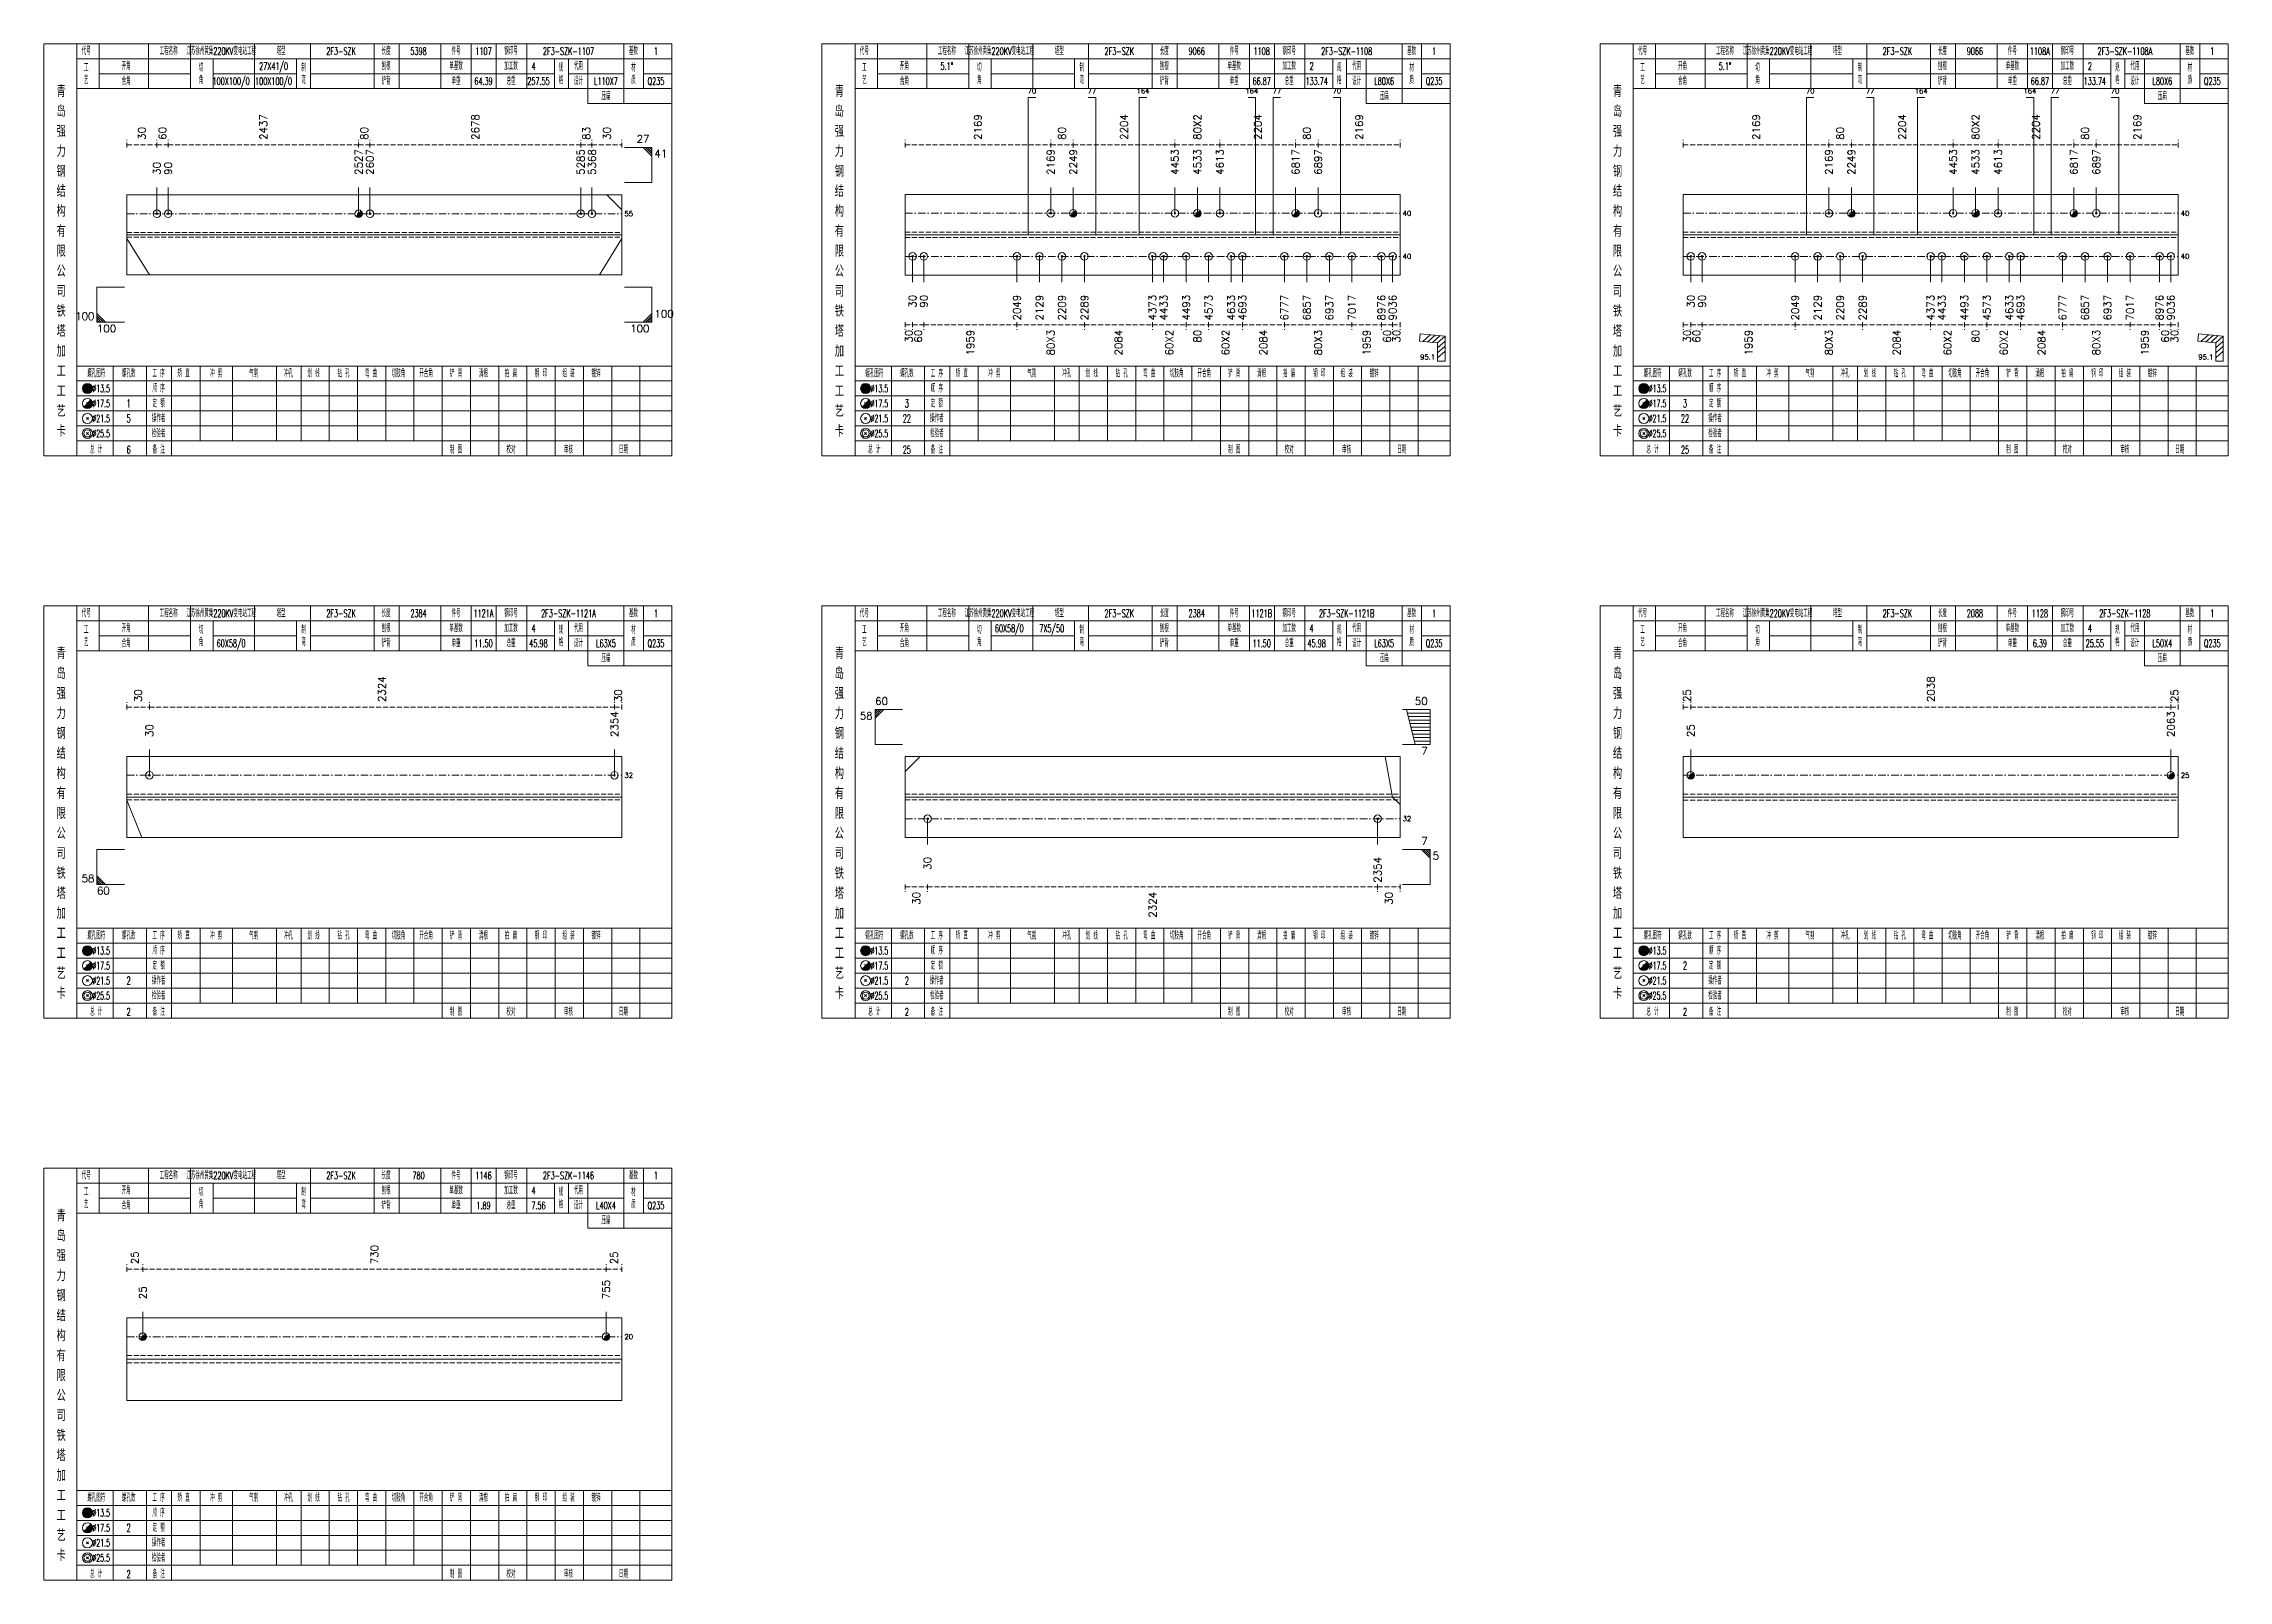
# Model space of a CAD drawing. Extents: x 0 to 4623, y -1159 to 4890.
# Drawn here: x 1880 to 2754, y -1159 to -544 of the extents above; entities that cross this region are included whole.
import ezdxf
from ezdxf.enums import TextEntityAlignment as Align

# ---------------------------------------------------------------- set-up
doc = ezdxf.new("R2010")
doc.units = 0
doc.header["$MEASUREMENT"] = 0
doc.linetypes.add('一点画线', pattern=[5.2, 3, -1, 0.2, -1])
doc.linetypes.add('虚线', pattern=[2.75, 2, -0.75])
doc.layers.get('0').update_dxf_attribs({"linetype": 'CONTINUOUS', "lineweight": 25})
for name, color, linetype, lineweight in [('1', 7, 'CONTINUOUS', 25), ('2', 7, 'CONTINUOUS', 25), ('4', 7, 'CONTINUOUS', 25), ('5', 7, 'CONTINUOUS', 25)]:
    doc.layers.add(name, color=color, linetype=linetype, lineweight=lineweight)
doc.styles.get("Standard").update_dxf_attribs({"font": 'simplex.shx', "width": 0.7, "height": 3, "bigfont": 'gbhzfs.shx'})

msp = doc.modelspace()

# ---------------------------------------------------------------- texts
at = {"color": 8, "linetype": 'Continuous', "lineweight": 9}
for s, p in [('2437', (1968.128, -582.011)), ('2678', (2052.928, -582.011)), ('2169', (2254.045, -582.011)), ('2204', (2312.53, -582.011)), ('80X2', (2341.878, -582.011)), ('2204', (2366.031, -582.011)), ('2169', (2406.597, -582.011)), ('2169', (2565.445, -582.011)), ('2204', (2623.93, -582.011)), ('80X2', (2653.278, -582.011)), ('2204', (2677.431, -582.011)), ('2169', (2717.997, -582.011)), ('30', (1919.509, -582.011)), ('60', (1927.759, -582.011)), ('80', (2008.497, -582.011)), ('83', (2097.359, -582.011)), ('30', (2105.609, -582.011)), ('80', (2287.682, -582.011)), ('80', (2385.684, -582.011)), ('80', (2599.082, -582.011)), ('80', (2697.084, -582.011)), ('30', (1918.009, -807.011)), ('2324', (2015.559, -807.011)), ('30', (2110.109, -807.011)), ('25', (2537.809, -807.011)), ('2038', (2635.359, -807.011)), ('25', (2732.909, -807.011)), ('25', (1916.684, -1032.011)), ('730', (2012.559, -1032.011)), ('25', (2108.435, -1032.011))]:
    msp.add_text(s, height=3, rotation=90, dxfattribs=at).set_placement(p, align=Align.MIDDLE_LEFT)
at = {"color": 7, "linetype": 'Continuous', "lineweight": 13}
for s, p in [('27', (2122.609, -584.011)), ('100', (1900.509, -655.011)), ('50', (2434.009, -809.011)), ('7', (2434.009, -865.011)), ('58', (1900.509, -880.011))]:
    msp.add_text(s, height=3, dxfattribs=at).set_placement(p, align=Align.BOTTOM_RIGHT)
for s, p in [('30', (1925.509, -596.011)), ('90', (1930.009, -596.011)), ('2527', (2006.247, -596.011)), ('2607', (2010.747, -596.011)), ('5285', (2095.109, -596.011)), ('5368', (2099.609, -596.011)), ('2169', (2283.182, -596.011)), ('2249', (2292.182, -596.011)), ('4453', (2332.878, -596.011)), ('4533', (2341.878, -596.011)), ('4613', (2350.878, -596.011)), ('6817', (2381.184, -596.011)), ('6897', (2390.184, -596.011)), ('2169', (2594.582, -596.011)), ('2249', (2603.582, -596.011)), ('4453', (2644.278, -596.011)), ('4533', (2653.278, -596.011)), ('4613', (2662.278, -596.011)), ('6817', (2692.584, -596.011)), ('6897', (2701.584, -596.011)), ('2354', (2108.609, -821.011)), ('2063', (2731.409, -821.011)), ('30', (1922.509, -821.011)), ('25', (2539.309, -821.011)), ('755', (2105.26, -1046.011)), ('25', (1919.859, -1046.011))]:
    msp.add_text(s, height=3, rotation=90, dxfattribs=at).set_placement(p, align=Align.MIDDLE_LEFT)
for s, p in [('41', (2124.609, -586.011)), ('100', (1901.509, -656.011)), ('5', (2436.009, -867.011)), ('60', (1901.509, -881.011))]:
    msp.add_text(s, height=3, dxfattribs=at).set_placement(p, align=Align.TOP_LEFT)
for s, p in [('55', (2112.609, -611.556)), ('40', (2424.009, -611.386)), ('40', (2735.409, -611.386)), ('40', (2424.009, -628.636)), ('40', (2735.409, -628.636)), ('32', (2112.609, -836.32)), ('25', (2735.409, -836.311)), ('32', (2424.009, -853.701)), ('20', (2112.609, -1061.011))]:
    msp.add_text(s, height=2, dxfattribs=at).set_placement(p, align=Align.MIDDLE_LEFT)
for s, p in [('100', (2124.609, -654.011)), ('60', (2212.909, -809.011))]:
    msp.add_text(s, height=3, dxfattribs=at).set_placement(p, align=Align.BOTTOM_LEFT)
for s, p in [('100', (2122.609, -656.011)), ('58', (2211.909, -811.011)), ('7', (2434.009, -825.011))]:
    msp.add_text(s, height=3, dxfattribs=at).set_placement(p, align=Align.TOP_RIGHT)
at = {"color": 8, "linetype": 'Continuous', "lineweight": 9}
for s, p in [('30', (2226.409, -658.011)), ('60', (2230.159, -658.011)), ('1959', (2251.045, -658.011)), ('80X3', (2283.182, -658.011)), ('2084', (2310.28, -658.011)), ('60X2', (2330.628, -658.011)), ('80', (2341.878, -658.011)), ('60X2', (2353.128, -658.011)), ('2084', (2368.281, -658.011)), ('80X3', (2390.184, -658.011)), ('1959', (2409.597, -658.011)), ('60', (2417.759, -658.011)), ('30', (2421.509, -658.011)), ('30', (2537.809, -658.011)), ('60', (2541.559, -658.011)), ('1959', (2562.445, -658.011)), ('80X3', (2594.582, -658.011)), ('2084', (2621.68, -658.011)), ('60X2', (2642.028, -658.011)), ('80', (2653.278, -658.011)), ('60X2', (2664.528, -658.011)), ('2084', (2679.681, -658.011)), ('80X3', (2701.584, -658.011)), ('1959', (2720.997, -658.011)), ('60', (2729.159, -658.011)), ('30', (2732.909, -658.011)), ('30', (2229.409, -883.011)), ('2324', (2323.959, -883.011)), ('30', (2418.509, -883.011))]:
    msp.add_text(s, height=3, rotation=90, dxfattribs=at).set_placement(p, align=Align.MIDDLE_RIGHT)
at = {"layer": '1', "color": 7, "linetype": 'Continuous', "lineweight": 13}
for s, p in [('30', (2227.909, -644.011)), ('90', (2232.409, -644.011)), ('2049', (2269.682, -644.011)), ('2129', (2278.682, -644.011)), ('2209', (2287.682, -644.011)), ('2289', (2296.682, -644.011)), ('4373', (2323.878, -644.011)), ('4433', (2328.378, -644.011)), ('4493', (2337.378, -644.011)), ('4573', (2346.378, -644.011)), ('4633', (2355.378, -644.011)), ('4693', (2359.878, -644.011)), ('6777', (2376.684, -644.011)), ('6857', (2385.684, -644.011)), ('6937', (2394.684, -644.011)), ('7017', (2403.684, -644.011)), ('8976', (2415.509, -644.011)), ('9036', (2420.009, -644.011)), ('30', (2539.309, -644.011)), ('90', (2543.809, -644.011)), ('2049', (2581.082, -644.011)), ('2129', (2590.082, -644.011)), ('2209', (2599.082, -644.011)), ('2289', (2608.082, -644.011)), ('4373', (2635.278, -644.011)), ('4433', (2639.778, -644.011)), ('4493', (2648.778, -644.011)), ('4573', (2657.778, -644.011)), ('4633', (2666.778, -644.011)), ('4693', (2671.278, -644.011)), ('6777', (2688.084, -644.011)), ('6857', (2697.084, -644.011)), ('6937', (2706.084, -644.011)), ('7017', (2715.084, -644.011)), ('8976', (2726.909, -644.011)), ('9036', (2731.409, -644.011)), ('30', (2233.909, -869.011)), ('2354', (2414.009, -869.011))]:
    msp.add_text(s, height=3, rotation=90, dxfattribs=at).set_placement(p, align=Align.MIDDLE_RIGHT)
at = {"layer": '2', "color": 7, "linetype": 'Continuous', "lineweight": 13}
for s, p in [('70', (2275.682, -564.011)), ('77', (2299.682, -564.011)), ('164', (2320.128, -564.011)), ('164', (2363.628, -564.011)), ('77', (2373.684, -564.011)), ('70', (2397.684, -564.011)), ('70', (2587.082, -564.011)), ('77', (2611.082, -564.011)), ('164', (2631.528, -564.011)), ('164', (2675.028, -564.011)), ('77', (2685.084, -564.011)), ('70', (2709.084, -564.011))]:
    msp.add_text(s, height=2, dxfattribs=at).set_placement(p, align=Align.BOTTOM_CENTER)
for p in [(2437.009, -670.511), (2748.409, -670.511)]:
    msp.add_text('95.1', height=2, dxfattribs=at).set_placement(p, align=Align.BOTTOM_RIGHT)
at = {"layer": '4', "color": 1, "linetype": 'Continuous', "lineweight": 13}
for s, height, width, p in [('代号', 3, 0.6, (1897.209, -546.511)), ('开角', 3, 0.6, (1913.209, -552.511)), ('工程名称', 3, 0.6, (1930.209, -546.511)), ('江苏徐州黄集220KV变电站工程', 3, 0.6, (1951.209, -546.511)), ('27X41/0', 3, 0.6, (1972.209, -552.511)), ('塔型', 3, 0.6, (1975.209, -546.511)), ('2F3-SZK', 3, 0.6, (1999.209, -546.511)), ('刨根', 3, 0.6, (2017.209, -552.511)), ('长度', 3, 0.6, (2017.209, -546.511)), ('5398', 3, 0.6, (2030.209, -546.511)), ('单基数', 3, 0.6, (2045.209, -552.511)), ('件号', 3, 0.6, (2045.209, -546.511)), ('1107', 3, 0.6, (2056.209, -546.511)), ('加工数', 3, 0.6, (2067.209, -552.511)), ('钢印号', 3, 0.6, (2067.209, -546.511)), ('2F3-SZK-1107', 3, 0.6, (2090.209, -546.511)), ('代用', 3, 0.6, (2094.209, -552.511)), ('基数', 3, 0.6, (2116.209, -546.511)), ('1', 3, 0.6, (2125.209, -546.511)), ('代号', 3, 0.6, (2208.609, -546.511)), ('开角', 3, 0.6, (2224.609, -552.511)), ('工程名称', 3, 0.6, (2241.609, -546.511)), ('江苏徐州黄集220KV变电站工程', 3, 0.6, (2262.609, -546.511)), ('塔型', 3, 0.6, (2286.609, -546.511)), ('2F3-SZK', 3, 0.6, (2310.609, -546.511)), ('刨根', 3, 0.6, (2328.609, -552.511)), ('长度', 3, 0.6, (2328.609, -546.511)), ('9066', 3, 0.6, (2341.609, -546.511)), ('单基数', 3, 0.6, (2356.609, -552.511)), ('件号', 3, 0.6, (2356.609, -546.511)), ('1108', 3, 0.6, (2367.609, -546.511)), ('加工数', 3, 0.6, (2378.609, -552.511)), ('钢印号', 3, 0.6, (2378.609, -546.511)), ('2F3-SZK-1108', 3, 0.6, (2401.609, -546.511)), ('代用', 3, 0.6, (2405.609, -552.511)), ('基数', 3, 0.6, (2427.609, -546.511)), ('1', 3, 0.6, (2436.609, -546.511)), ('代号', 3, 0.6, (2520.009, -546.511)), ('开角', 3, 0.6, (2536.009, -552.511)), ('工程名称', 3, 0.6, (2553.009, -546.511)), ('江苏徐州黄集220KV变电站工程', 3, 0.6, (2574.009, -546.511)), ('塔型', 3, 0.6, (2598.009, -546.511)), ('2F3-SZK', 3, 0.6, (2622.009, -546.511)), ('刨根', 3, 0.6, (2640.009, -552.511)), ('长度', 3, 0.6, (2640.009, -546.511)), ('9066', 3, 0.6, (2653.009, -546.511)), ('单基数', 3, 0.6, (2668.009, -552.511)), ('件号', 3, 0.6, (2668.009, -546.511)), ('1108A', 3, 0.6, (2679.009, -546.511)), ('加工数', 3, 0.6, (2690.009, -552.511)), ('钢印号', 3, 0.6, (2690.009, -546.511)), ('2F3-SZK-1108A', 3, 0.6, (2713.009, -546.511)), ('代用', 3, 0.6, (2717.009, -552.511)), ('基数', 3, 0.6, (2739.009, -546.511)), ('1', 3, 0.6, (2748.009, -546.511)), ('工', 3, 0.6, (1897.209, -553.111)), ('艺', 3, 0.6, (1897.209, -558.111)), ('合角', 3, 0.6, (1913.209, -558.511)), ('切', 3, 0.6, (1943.209, -553.111)), ('角', 3, 0.6, (1943.209, -558.111)), ('100X100/0', 3, 0.6, (1955.209, -558.511)), ('100X100/0', 3, 0.6, (1972.209, -558.511)), ('制', 3, 0.6, (1984.209, -553.111)), ('弯', 3, 0.6, (1984.209, -558.111)), ('铲背', 3, 0.6, (2017.209, -558.511)), ('单重', 3, 0.6, (2045.209, -558.511)), ('64.39', 3, 0.6, (2056.209, -558.511)), ('总重', 3, 0.6, (2067.209, -558.511)), ('257.55', 3, 0.6, (2078.209, -558.511)), ('4', 3, 0.6, (2076.209, -552.511)), ('格', 3, 0.6, (2087.209, -558.111)), ('规', 3, 0.6, (2087.209, -553.111)), ('设计', 3, 0.6, (2094.209, -558.511)), ('L110X7', 3, 0.6, (2105.209, -558.511)), ('材', 3, 0.6, (2116.209, -553.111)), ('质', 3, 0.6, (2116.209, -558.111)), ('Q235', 3, 0.6, (2125.209, -558.511)), ('工', 3, 0.6, (2208.609, -553.111)), ('艺', 3, 0.6, (2208.609, -558.111)), ('合角', 3, 0.6, (2224.609, -558.511)), ('5.1%%d', 3, 0.6, (2241.609, -552.511)), ('切', 3, 0.6, (2254.609, -553.111)), ('角', 3, 0.6, (2254.609, -558.111)), ('制', 3, 0.6, (2295.609, -553.111)), ('弯', 3, 0.6, (2295.609, -558.111)), ('铲背', 3, 0.6, (2328.609, -558.511)), ('单重', 3, 0.6, (2356.609, -558.511)), ('66.87', 3, 0.6, (2367.609, -558.511)), ('总重', 3, 0.6, (2378.609, -558.511)), ('133.74', 3, 0.6, (2389.609, -558.511)), ('2', 3, 0.6, (2387.609, -552.511)), ('格', 3, 0.6, (2398.609, -558.111)), ('规', 3, 0.6, (2398.609, -553.111)), ('设计', 3, 0.6, (2405.609, -558.511)), ('L80X6', 3, 0.6, (2416.609, -558.511)), ('材', 3, 0.6, (2427.609, -553.111)), ('质', 3, 0.6, (2427.609, -558.111)), ('Q235', 3, 0.6, (2436.609, -558.511)), ('工', 3, 0.6, (2520.009, -553.111)), ('艺', 3, 0.6, (2520.009, -558.111)), ('合角', 3, 0.6, (2536.009, -558.511)), ('5.1%%d', 3, 0.6, (2553.009, -552.511)), ('切', 3, 0.6, (2566.009, -553.111)), ('角', 3, 0.6, (2566.009, -558.111)), ('制', 3, 0.6, (2607.009, -553.111)), ('弯', 3, 0.6, (2607.009, -558.111)), ('铲背', 3, 0.6, (2640.009, -558.511)), ('单重', 3, 0.6, (2668.009, -558.511)), ('66.87', 3, 0.6, (2679.009, -558.511)), ('总重', 3, 0.6, (2690.009, -558.511)), ('133.74', 3, 0.6, (2701.009, -558.511)), ('2', 3, 0.6, (2699.009, -552.511)), ('格', 3, 0.6, (2710.009, -558.111)), ('规', 3, 0.6, (2710.009, -553.111)), ('设计', 3, 0.6, (2717.009, -558.511)), ('L80X6', 3, 0.6, (2728.009, -558.511)), ('材', 3, 0.6, (2739.009, -553.111)), ('质', 3, 0.6, (2739.009, -558.111)), ('Q235', 3, 0.6, (2748.009, -558.511)), ('青', 4.6, 0.8, (1887.209, -562.511)), ('岛', 4.6, 0.8, (1887.209, -570.511)), ('压扁', 3, 0.6, (2105.209, -564.511)), ('青', 4.6, 0.8, (2198.609, -562.511)), ('岛', 4.6, 0.8, (2198.609, -570.511)), ('压扁', 3, 0.6, (2416.609, -564.511)), ('青', 4.6, 0.8, (2510.009, -562.511)), ('岛', 4.6, 0.8, (2510.009, -570.511)), ('压扁', 3, 0.6, (2728.009, -564.511)), ('强', 4.6, 0.8, (1887.209, -578.511)), ('强', 4.6, 0.8, (2198.609, -578.511)), ('强', 4.6, 0.8, (2510.009, -578.511)), ('力', 4.6, 0.8, (1887.209, -586.511)), ('力', 4.6, 0.8, (2198.609, -586.511)), ('力', 4.6, 0.8, (2510.009, -586.511)), ('钢', 4.6, 0.8, (1887.209, -594.511)), ('钢', 4.6, 0.8, (2198.609, -594.511)), ('钢', 4.6, 0.8, (2510.009, -594.511)), ('结', 4.6, 0.8, (1887.209, -602.511)), ('结', 4.6, 0.8, (2198.609, -602.511)), ('结', 4.6, 0.8, (2510.009, -602.511)), ('构', 4.6, 0.8, (1887.209, -610.511)), ('构', 4.6, 0.8, (2198.609, -610.511)), ('构', 4.6, 0.8, (2510.009, -610.511)), ('有', 4.6, 0.8, (1887.209, -618.511)), ('有', 4.6, 0.8, (2198.609, -618.511)), ('有', 4.6, 0.8, (2510.009, -618.511)), ('限', 4.6, 0.8, (1887.209, -626.511)), ('限', 4.6, 0.8, (2198.609, -626.511)), ('限', 4.6, 0.8, (2510.009, -626.511)), ('公', 4.6, 0.8, (1887.209, -634.511)), ('公', 4.6, 0.8, (2198.609, -634.511)), ('公', 4.6, 0.8, (2510.009, -634.511)), ('司', 4.6, 0.8, (1887.209, -642.511)), ('司', 4.6, 0.8, (2198.609, -642.511)), ('司', 4.6, 0.8, (2510.009, -642.511)), ('铁', 4.6, 0.8, (1887.209, -650.511)), ('铁', 4.6, 0.8, (2198.609, -650.511)), ('铁', 4.6, 0.8, (2510.009, -650.511)), ('加', 4.6, 0.8, (1887.209, -666.511)), ('塔', 4.6, 0.8, (1887.209, -658.511)), ('加', 4.6, 0.8, (2198.609, -666.511)), ('塔', 4.6, 0.8, (2198.609, -658.511)), ('加', 4.6, 0.8, (2510.009, -666.511)), ('塔', 4.6, 0.8, (2510.009, -658.511)), ('工', 4.6, 0.8, (1887.209, -674.511)), ('工', 4.6, 0.8, (2198.609, -674.511)), ('工', 4.6, 0.8, (2510.009, -674.511)), ('工', 4.6, 0.8, (1887.209, -682.511)), ('螺孔图符', 3, 0.6, (1901.209, -675.511)), ('%%C13.5', 3, 0.5, (1903.209, -681.511)), ('螺孔数', 3, 0.6, (1914.209, -675.511)), ('顺 序', 3, 0.6, (1926.209, -681.511)), ('工 序', 3, 0.6, (1926.209, -675.511)), ('矫 直', 3, 0.6, (1936.209, -675.511)), ('冲 剪', 3, 0.6, (1949.209, -675.511)), ('气割', 3, 0.6, (1964.209, -675.511)), ('冲孔', 3, 0.6, (1978.209, -675.511)), ('划 线', 3, 0.6, (1988.209, -675.511)), ('钻 孔', 3, 0.6, (2000.209, -675.511)), ('弯 曲', 3, 0.6, (2011.209, -675.511)), ('切肢角', 3, 0.6, (2022.209, -675.511)), ('开合角', 3, 0.6, (2033.209, -675.511)), ('铲 背', 3, 0.6, (2045.209, -675.511)), ('清根', 3, 0.6, (2056.209, -675.511)), ('拍 扁', 3, 0.6, (2067.209, -675.511)), ('钢 印', 3, 0.6, (2079.209, -675.511)), ('组 装', 3, 0.6, (2090.209, -675.511)), ('镀锌', 3, 0.6, (2101.209, -675.511)), ('工', 4.6, 0.8, (2198.609, -682.511)), ('螺孔图符', 3, 0.6, (2212.609, -675.511)), ('%%C13.5', 3, 0.5, (2214.609, -681.511)), ('螺孔数', 3, 0.6, (2225.609, -675.511)), ('顺 序', 3, 0.6, (2237.609, -681.511)), ('工 序', 3, 0.6, (2237.609, -675.511)), ('矫 直', 3, 0.6, (2247.609, -675.511)), ('冲 剪', 3, 0.6, (2260.609, -675.511)), ('气割', 3, 0.6, (2275.609, -675.511)), ('冲孔', 3, 0.6, (2289.609, -675.511)), ('划 线', 3, 0.6, (2299.609, -675.511)), ('钻 孔', 3, 0.6, (2311.609, -675.511)), ('弯 曲', 3, 0.6, (2322.609, -675.511)), ('切肢角', 3, 0.6, (2333.609, -675.511)), ('开合角', 3, 0.6, (2344.609, -675.511)), ('铲 背', 3, 0.6, (2356.609, -675.511)), ('清根', 3, 0.6, (2367.609, -675.511)), ('拍 扁', 3, 0.6, (2378.609, -675.511)), ('钢 印', 3, 0.6, (2390.609, -675.511)), ('组 装', 3, 0.6, (2401.609, -675.511)), ('镀锌', 3, 0.6, (2412.609, -675.511)), ('工', 4.6, 0.8, (2510.009, -682.511)), ('螺孔图符', 3, 0.6, (2524.009, -675.511)), ('%%C13.5', 3, 0.5, (2526.009, -681.511)), ('螺孔数', 3, 0.6, (2537.009, -675.511)), ('顺 序', 3, 0.6, (2549.009, -681.511)), ('工 序', 3, 0.6, (2549.009, -675.511)), ('矫 直', 3, 0.6, (2559.009, -675.511)), ('冲 剪', 3, 0.6, (2572.009, -675.511)), ('气割', 3, 0.6, (2587.009, -675.511)), ('冲孔', 3, 0.6, (2601.009, -675.511)), ('划 线', 3, 0.6, (2611.009, -675.511)), ('钻 孔', 3, 0.6, (2623.009, -675.511)), ('弯 曲', 3, 0.6, (2634.009, -675.511)), ('切肢角', 3, 0.6, (2645.009, -675.511)), ('开合角', 3, 0.6, (2656.009, -675.511)), ('铲 背', 3, 0.6, (2668.009, -675.511)), ('清根', 3, 0.6, (2679.009, -675.511)), ('拍 扁', 3, 0.6, (2690.009, -675.511)), ('钢 印', 3, 0.6, (2702.009, -675.511)), ('组 装', 3, 0.6, (2713.009, -675.511)), ('镀锌', 3, 0.6, (2724.009, -675.511)), ('艺', 4.6, 0.8, (1887.209, -690.511)), ('%%C17.5', 3, 0.5, (1903.209, -687.511)), ('1', 3.2, 0.6, (1914.209, -687.511)), ('定 额', 3, 0.6, (1926.209, -687.511)), ('艺', 4.6, 0.8, (2198.609, -690.511)), ('%%C17.5', 3, 0.5, (2214.609, -687.511)), ('3', 3.2, 0.6, (2225.609, -687.511)), ('定 额', 3, 0.6, (2237.609, -687.511)), ('艺', 4.6, 0.8, (2510.009, -690.511)), ('%%C17.5', 3, 0.5, (2526.009, -687.511)), ('3', 3.2, 0.6, (2537.009, -687.511)), ('定 额', 3, 0.6, (2549.009, -687.511)), ('卡', 4.6, 0.8, (1887.209, -698.511)), ('%%C21.5', 3, 0.5, (1903.209, -693.511)), ('%%C25.5', 3, 0.5, (1903.209, -699.511)), ('5', 3.2, 0.6, (1914.209, -693.511)), ('检验者', 3, 0.6, (1926.209, -699.511)), ('操作者', 3, 0.6, (1926.209, -693.511)), ('卡', 4.6, 0.8, (2198.609, -698.511)), ('%%C21.5', 3, 0.5, (2214.609, -693.511)), ('%%C25.5', 3, 0.5, (2214.609, -699.511)), ('22', 3.2, 0.6, (2225.609, -693.511)), ('检验者', 3, 0.6, (2237.609, -699.511)), ('操作者', 3, 0.6, (2237.609, -693.511)), ('卡', 4.6, 0.8, (2510.009, -698.511)), ('%%C21.5', 3, 0.5, (2526.009, -693.511)), ('%%C25.5', 3, 0.5, (2526.009, -699.511)), ('22', 3.2, 0.6, (2537.009, -693.511)), ('检验者', 3, 0.6, (2549.009, -699.511)), ('操作者', 3, 0.6, (2549.009, -693.511)), ('总 计', 3, 0.6, (1901.209, -706.011)), ('6', 3, 0.6, (1914.209, -706.011)), ('备 注', 3, 0.6, (1926.209, -706.011)), ('制 图', 3, 0.6, (2045.209, -706.011)), ('校对', 3, 0.6, (2067.209, -706.011)), ('审核', 3, 0.6, (2090.209, -706.011)), ('日期', 3, 0.6, (2112.209, -706.011)), ('总 计', 3, 0.6, (2212.609, -706.011)), ('25', 3, 0.6, (2225.609, -706.011)), ('备 注', 3, 0.6, (2237.609, -706.011)), ('制 图', 3, 0.6, (2356.609, -706.011)), ('校对', 3, 0.6, (2378.609, -706.011)), ('审核', 3, 0.6, (2401.609, -706.011)), ('日期', 3, 0.6, (2423.609, -706.011)), ('总 计', 3, 0.6, (2524.009, -706.011)), ('25', 3, 0.6, (2537.009, -706.011)), ('备 注', 3, 0.6, (2549.009, -706.011)), ('制 图', 3, 0.6, (2668.009, -706.011)), ('校对', 3, 0.6, (2690.009, -706.011)), ('审核', 3, 0.6, (2713.009, -706.011)), ('日期', 3, 0.6, (2735.009, -706.011)), ('代号', 3, 0.6, (1897.209, -771.511)), ('工', 3, 0.6, (1897.209, -778.111)), ('开角', 3, 0.6, (1913.209, -777.511)), ('工程名称', 3, 0.6, (1930.209, -771.511)), ('江苏徐州黄集220KV变电站工程', 3, 0.6, (1951.209, -771.511)), ('切', 3, 0.6, (1943.209, -778.111)), ('塔型', 3, 0.6, (1975.209, -771.511)), ('制', 3, 0.6, (1984.209, -778.111)), ('2F3-SZK', 3, 0.6, (1999.209, -771.511)), ('刨根', 3, 0.6, (2017.209, -777.511)), ('长度', 3, 0.6, (2017.209, -771.511)), ('2384', 3, 0.6, (2030.209, -771.511)), ('单基数', 3, 0.6, (2045.209, -777.511)), ('件号', 3, 0.6, (2045.209, -771.511)), ('1121A', 3, 0.6, (2056.209, -771.511)), ('加工数', 3, 0.6, (2067.209, -777.511)), ('钢印号', 3, 0.6, (2067.209, -771.511)), ('4', 3, 0.6, (2076.209, -777.511)), ('2F3-SZK-1121A', 3, 0.6, (2090.209, -771.511)), ('规', 3, 0.6, (2087.209, -778.111)), ('代用', 3, 0.6, (2094.209, -777.511)), ('基数', 3, 0.6, (2116.209, -771.511)), ('材', 3, 0.6, (2116.209, -778.111)), ('1', 3, 0.6, (2125.209, -771.511)), ('代号', 3, 0.6, (2208.609, -771.511)), ('工', 3, 0.6, (2208.609, -778.111)), ('开角', 3, 0.6, (2224.609, -777.511)), ('工程名称', 3, 0.6, (2241.609, -771.511)), ('江苏徐州黄集220KV变电站工程', 3, 0.6, (2262.609, -771.511)), ('切', 3, 0.6, (2254.609, -778.111)), ('60X58/0', 3, 0.6, (2266.609, -777.511)), ('7X5/50', 3, 0.6, (2283.609, -777.511)), ('塔型', 3, 0.6, (2286.609, -771.511)), ('制', 3, 0.6, (2295.609, -778.111)), ('2F3-SZK', 3, 0.6, (2310.609, -771.511)), ('刨根', 3, 0.6, (2328.609, -777.511)), ('长度', 3, 0.6, (2328.609, -771.511)), ('2384', 3, 0.6, (2341.609, -771.511)), ('单基数', 3, 0.6, (2356.609, -777.511)), ('件号', 3, 0.6, (2356.609, -771.511)), ('1121B', 3, 0.6, (2367.609, -771.511)), ('加工数', 3, 0.6, (2378.609, -777.511)), ('钢印号', 3, 0.6, (2378.609, -771.511)), ('4', 3, 0.6, (2387.609, -777.511)), ('2F3-SZK-1121B', 3, 0.6, (2401.609, -771.511)), ('规', 3, 0.6, (2398.609, -778.111)), ('代用', 3, 0.6, (2405.609, -777.511)), ('基数', 3, 0.6, (2427.609, -771.511)), ('材', 3, 0.6, (2427.609, -778.111)), ('1', 3, 0.6, (2436.609, -771.511)), ('代号', 3, 0.6, (2520.009, -771.511)), ('工', 3, 0.6, (2520.009, -778.111)), ('开角', 3, 0.6, (2536.009, -777.511)), ('工程名称', 3, 0.6, (2553.009, -771.511)), ('江苏徐州黄集220KV变电站工程', 3, 0.6, (2574.009, -771.511)), ('切', 3, 0.6, (2566.009, -778.111)), ('塔型', 3, 0.6, (2598.009, -771.511)), ('制', 3, 0.6, (2607.009, -778.111)), ('2F3-SZK', 3, 0.6, (2622.009, -771.511)), ('刨根', 3, 0.6, (2640.009, -777.511)), ('长度', 3, 0.6, (2640.009, -771.511)), ('2088', 3, 0.6, (2653.009, -771.511)), ('单基数', 3, 0.6, (2668.009, -777.511)), ('件号', 3, 0.6, (2668.009, -771.511)), ('1128', 3, 0.6, (2679.009, -771.511)), ('加工数', 3, 0.6, (2690.009, -777.511)), ('钢印号', 3, 0.6, (2690.009, -771.511)), ('4', 3, 0.6, (2699.009, -777.511)), ('2F3-SZK-1128', 3, 0.6, (2713.009, -771.511)), ('规', 3, 0.6, (2710.009, -778.111)), ('代用', 3, 0.6, (2717.009, -777.511)), ('基数', 3, 0.6, (2739.009, -771.511)), ('材', 3, 0.6, (2739.009, -778.111)), ('1', 3, 0.6, (2748.009, -771.511)), ('青', 4.6, 0.8, (1887.209, -787.511)), ('艺', 3, 0.6, (1897.209, -783.111)), ('合角', 3, 0.6, (1913.209, -783.511)), ('角', 3, 0.6, (1943.209, -783.111)), ('60X58/0', 3, 0.6, (1955.209, -783.511)), ('弯', 3, 0.6, (1984.209, -783.111)), ('铲背', 3, 0.6, (2017.209, -783.511)), ('单重', 3, 0.6, (2045.209, -783.511)), ('11.50', 3, 0.6, (2056.209, -783.511)), ('总重', 3, 0.6, (2067.209, -783.511)), ('45.98', 3, 0.6, (2078.209, -783.511)), ('格', 3, 0.6, (2087.209, -783.111)), ('设计', 3, 0.6, (2094.209, -783.511)), ('L63X5', 3, 0.6, (2105.209, -783.511)), ('质', 3, 0.6, (2116.209, -783.111)), ('Q235', 3, 0.6, (2125.209, -783.511)), ('青', 4.6, 0.8, (2198.609, -787.511)), ('艺', 3, 0.6, (2208.609, -783.111)), ('合角', 3, 0.6, (2224.609, -783.511)), ('角', 3, 0.6, (2254.609, -783.111)), ('弯', 3, 0.6, (2295.609, -783.111)), ('铲背', 3, 0.6, (2328.609, -783.511)), ('单重', 3, 0.6, (2356.609, -783.511)), ('11.50', 3, 0.6, (2367.609, -783.511)), ('总重', 3, 0.6, (2378.609, -783.511)), ('45.98', 3, 0.6, (2389.609, -783.511)), ('格', 3, 0.6, (2398.609, -783.111)), ('设计', 3, 0.6, (2405.609, -783.511)), ('L63X5', 3, 0.6, (2416.609, -783.511)), ('质', 3, 0.6, (2427.609, -783.111)), ('Q235', 3, 0.6, (2436.609, -783.511)), ('青', 4.6, 0.8, (2510.009, -787.511)), ('艺', 3, 0.6, (2520.009, -783.111)), ('合角', 3, 0.6, (2536.009, -783.511)), ('角', 3, 0.6, (2566.009, -783.111)), ('弯', 3, 0.6, (2607.009, -783.111)), ('铲背', 3, 0.6, (2640.009, -783.511)), ('单重', 3, 0.6, (2668.009, -783.511)), ('6.39', 3, 0.6, (2679.009, -783.511)), ('总重', 3, 0.6, (2690.009, -783.511)), ('25.55', 3, 0.6, (2701.009, -783.511)), ('格', 3, 0.6, (2710.009, -783.111)), ('设计', 3, 0.6, (2717.009, -783.511)), ('L50X4', 3, 0.6, (2728.009, -783.511)), ('质', 3, 0.6, (2739.009, -783.111)), ('Q235', 3, 0.6, (2748.009, -783.511)), ('岛', 4.6, 0.8, (1887.209, -795.511)), ('压扁', 3, 0.6, (2105.209, -789.511)), ('岛', 4.6, 0.8, (2198.609, -795.511)), ('压扁', 3, 0.6, (2416.609, -789.511)), ('岛', 4.6, 0.8, (2510.009, -795.511)), ('压扁', 3, 0.6, (2728.009, -789.511)), ('强', 4.6, 0.8, (1887.209, -803.511)), ('强', 4.6, 0.8, (2198.609, -803.511)), ('强', 4.6, 0.8, (2510.009, -803.511)), ('力', 4.6, 0.8, (1887.209, -811.511)), ('力', 4.6, 0.8, (2198.609, -811.511)), ('力', 4.6, 0.8, (2510.009, -811.511)), ('钢', 4.6, 0.8, (1887.209, -819.511)), ('钢', 4.6, 0.8, (2198.609, -819.511)), ('钢', 4.6, 0.8, (2510.009, -819.511)), ('结', 4.6, 0.8, (1887.209, -827.511)), ('结', 4.6, 0.8, (2198.609, -827.511)), ('结', 4.6, 0.8, (2510.009, -827.511)), ('构', 4.6, 0.8, (1887.209, -835.511)), ('构', 4.6, 0.8, (2198.609, -835.511)), ('构', 4.6, 0.8, (2510.009, -835.511)), ('有', 4.6, 0.8, (1887.209, -843.511)), ('有', 4.6, 0.8, (2198.609, -843.511)), ('有', 4.6, 0.8, (2510.009, -843.511)), ('限', 4.6, 0.8, (1887.209, -851.511)), ('限', 4.6, 0.8, (2198.609, -851.511)), ('限', 4.6, 0.8, (2510.009, -851.511)), ('公', 4.6, 0.8, (1887.209, -859.511)), ('司', 4.6, 0.8, (1887.209, -867.511)), ('公', 4.6, 0.8, (2198.609, -859.511)), ('司', 4.6, 0.8, (2198.609, -867.511)), ('公', 4.6, 0.8, (2510.009, -859.511)), ('司', 4.6, 0.8, (2510.009, -867.511)), ('铁', 4.6, 0.8, (1887.209, -875.511)), ('铁', 4.6, 0.8, (2198.609, -875.511)), ('铁', 4.6, 0.8, (2510.009, -875.511)), ('塔', 4.6, 0.8, (1887.209, -883.511)), ('塔', 4.6, 0.8, (2198.609, -883.511)), ('塔', 4.6, 0.8, (2510.009, -883.511)), ('加', 4.6, 0.8, (1887.209, -891.511)), ('加', 4.6, 0.8, (2198.609, -891.511)), ('加', 4.6, 0.8, (2510.009, -891.511)), ('工', 4.6, 0.8, (1887.209, -899.511)), ('螺孔图符', 3, 0.6, (1901.209, -900.511)), ('螺孔数', 3, 0.6, (1914.209, -900.511)), ('工 序', 3, 0.6, (1926.209, -900.511)), ('矫 直', 3, 0.6, (1936.209, -900.511)), ('冲 剪', 3, 0.6, (1949.209, -900.511)), ('气割', 3, 0.6, (1964.209, -900.511)), ('冲孔', 3, 0.6, (1978.209, -900.511)), ('划 线', 3, 0.6, (1988.209, -900.511)), ('钻 孔', 3, 0.6, (2000.209, -900.511)), ('弯 曲', 3, 0.6, (2011.209, -900.511)), ('切肢角', 3, 0.6, (2022.209, -900.511)), ('开合角', 3, 0.6, (2033.209, -900.511)), ('铲 背', 3, 0.6, (2045.209, -900.511)), ('清根', 3, 0.6, (2056.209, -900.511)), ('拍 扁', 3, 0.6, (2067.209, -900.511)), ('钢 印', 3, 0.6, (2079.209, -900.511)), ('组 装', 3, 0.6, (2090.209, -900.511)), ('镀锌', 3, 0.6, (2101.209, -900.511)), ('工', 4.6, 0.8, (2198.609, -899.511)), ('螺孔图符', 3, 0.6, (2212.609, -900.511)), ('螺孔数', 3, 0.6, (2225.609, -900.511)), ('工 序', 3, 0.6, (2237.609, -900.511)), ('矫 直', 3, 0.6, (2247.609, -900.511)), ('冲 剪', 3, 0.6, (2260.609, -900.511)), ('气割', 3, 0.6, (2275.609, -900.511)), ('冲孔', 3, 0.6, (2289.609, -900.511)), ('划 线', 3, 0.6, (2299.609, -900.511)), ('钻 孔', 3, 0.6, (2311.609, -900.511)), ('弯 曲', 3, 0.6, (2322.609, -900.511)), ('切肢角', 3, 0.6, (2333.609, -900.511)), ('开合角', 3, 0.6, (2344.609, -900.511)), ('铲 背', 3, 0.6, (2356.609, -900.511)), ('清根', 3, 0.6, (2367.609, -900.511)), ('拍 扁', 3, 0.6, (2378.609, -900.511)), ('钢 印', 3, 0.6, (2390.609, -900.511)), ('组 装', 3, 0.6, (2401.609, -900.511)), ('镀锌', 3, 0.6, (2412.609, -900.511)), ('工', 4.6, 0.8, (2510.009, -899.511)), ('螺孔图符', 3, 0.6, (2524.009, -900.511)), ('螺孔数', 3, 0.6, (2537.009, -900.511)), ('工 序', 3, 0.6, (2549.009, -900.511)), ('矫 直', 3, 0.6, (2559.009, -900.511)), ('冲 剪', 3, 0.6, (2572.009, -900.511)), ('气割', 3, 0.6, (2587.009, -900.511)), ('冲孔', 3, 0.6, (2601.009, -900.511)), ('划 线', 3, 0.6, (2611.009, -900.511)), ('钻 孔', 3, 0.6, (2623.009, -900.511)), ('弯 曲', 3, 0.6, (2634.009, -900.511)), ('切肢角', 3, 0.6, (2645.009, -900.511)), ('开合角', 3, 0.6, (2656.009, -900.511)), ('铲 背', 3, 0.6, (2668.009, -900.511)), ('清根', 3, 0.6, (2679.009, -900.511)), ('拍 扁', 3, 0.6, (2690.009, -900.511)), ('钢 印', 3, 0.6, (2702.009, -900.511)), ('组 装', 3, 0.6, (2713.009, -900.511)), ('镀锌', 3, 0.6, (2724.009, -900.511)), ('工', 4.6, 0.8, (1887.209, -907.511)), ('%%C13.5', 3, 0.5, (1903.209, -906.511)), ('顺 序', 3, 0.6, (1926.209, -906.511)), ('工', 4.6, 0.8, (2198.609, -907.511)), ('%%C13.5', 3, 0.5, (2214.609, -906.511)), ('顺 序', 3, 0.6, (2237.609, -906.511)), ('工', 4.6, 0.8, (2510.009, -907.511)), ('%%C13.5', 3, 0.5, (2526.009, -906.511)), ('顺 序', 3, 0.6, (2549.009, -906.511)), ('艺', 4.6, 0.8, (1887.209, -915.511)), ('%%C17.5', 3, 0.5, (1903.209, -912.511)), ('%%C21.5', 3, 0.5, (1903.209, -918.511)), ('2', 3.2, 0.6, (1914.209, -918.511)), ('操作者', 3, 0.6, (1926.209, -918.511)), ('定 额', 3, 0.6, (1926.209, -912.511)), ('艺', 4.6, 0.8, (2198.609, -915.511)), ('%%C17.5', 3, 0.5, (2214.609, -912.511)), ('%%C21.5', 3, 0.5, (2214.609, -918.511)), ('2', 3.2, 0.6, (2225.609, -918.511)), ('操作者', 3, 0.6, (2237.609, -918.511)), ('定 额', 3, 0.6, (2237.609, -912.511)), ('艺', 4.6, 0.8, (2510.009, -915.511)), ('%%C17.5', 3, 0.5, (2526.009, -912.511)), ('%%C21.5', 3, 0.5, (2526.009, -918.511)), ('2', 3.2, 0.6, (2537.009, -912.511)), ('操作者', 3, 0.6, (2549.009, -918.511)), ('定 额', 3, 0.6, (2549.009, -912.511)), ('卡', 4.6, 0.8, (1887.209, -923.511)), ('%%C25.5', 3, 0.5, (1903.209, -924.511)), ('检验者', 3, 0.6, (1926.209, -924.511)), ('卡', 4.6, 0.8, (2198.609, -923.511)), ('%%C25.5', 3, 0.5, (2214.609, -924.511)), ('检验者', 3, 0.6, (2237.609, -924.511)), ('卡', 4.6, 0.8, (2510.009, -923.511)), ('%%C25.5', 3, 0.5, (2526.009, -924.511)), ('检验者', 3, 0.6, (2549.009, -924.511)), ('总 计', 3, 0.6, (1901.209, -931.011)), ('2', 3, 0.6, (1914.209, -931.011)), ('备 注', 3, 0.6, (1926.209, -931.011)), ('制 图', 3, 0.6, (2045.209, -931.011)), ('校对', 3, 0.6, (2067.209, -931.011)), ('审核', 3, 0.6, (2090.209, -931.011)), ('日期', 3, 0.6, (2112.209, -931.011)), ('总 计', 3, 0.6, (2212.609, -931.011)), ('2', 3, 0.6, (2225.609, -931.011)), ('备 注', 3, 0.6, (2237.609, -931.011)), ('制 图', 3, 0.6, (2356.609, -931.011)), ('校对', 3, 0.6, (2378.609, -931.011)), ('审核', 3, 0.6, (2401.609, -931.011)), ('日期', 3, 0.6, (2423.609, -931.011)), ('总 计', 3, 0.6, (2524.009, -931.011)), ('2', 3, 0.6, (2537.009, -931.011)), ('备 注', 3, 0.6, (2549.009, -931.011)), ('制 图', 3, 0.6, (2668.009, -931.011)), ('校对', 3, 0.6, (2690.009, -931.011)), ('审核', 3, 0.6, (2713.009, -931.011)), ('日期', 3, 0.6, (2735.009, -931.011)), ('代号', 3, 0.6, (1897.209, -996.511)), ('工程名称', 3, 0.6, (1930.209, -996.511)), ('江苏徐州黄集220KV变电站工程', 3, 0.6, (1951.209, -996.511)), ('塔型', 3, 0.6, (1975.209, -996.511)), ('2F3-SZK', 3, 0.6, (1999.209, -996.511)), ('长度', 3, 0.6, (2017.209, -996.511)), ('780', 3, 0.6, (2030.209, -996.511)), ('件号', 3, 0.6, (2045.209, -996.511)), ('1146', 3, 0.6, (2056.209, -996.511)), ('钢印号', 3, 0.6, (2067.209, -996.511)), ('2F3-SZK-1146', 3, 0.6, (2090.209, -996.511)), ('基数', 3, 0.6, (2116.209, -996.511)), ('1', 3, 0.6, (2125.209, -996.511)), ('工', 3, 0.6, (1897.209, -1003.111)), ('开角', 3, 0.6, (1913.209, -1002.511)), ('切', 3, 0.6, (1943.209, -1003.111)), ('制', 3, 0.6, (1984.209, -1003.111)), ('刨根', 3, 0.6, (2017.209, -1002.511)), ('单基数', 3, 0.6, (2045.209, -1002.511)), ('加工数', 3, 0.6, (2067.209, -1002.511)), ('4', 3, 0.6, (2076.209, -1002.511)), ('规', 3, 0.6, (2087.209, -1003.111)), ('代用', 3, 0.6, (2094.209, -1002.511)), ('材', 3, 0.6, (2116.209, -1003.111)), ('青', 4.6, 0.8, (1887.209, -1012.511)), ('艺', 3, 0.6, (1897.209, -1008.111)), ('合角', 3, 0.6, (1913.209, -1008.511)), ('角', 3, 0.6, (1943.209, -1008.111)), ('弯', 3, 0.6, (1984.209, -1008.111)), ('铲背', 3, 0.6, (2017.209, -1008.511)), ('单重', 3, 0.6, (2045.209, -1008.511)), ('1.89', 3, 0.6, (2056.209, -1008.511)), ('总重', 3, 0.6, (2067.209, -1008.511)), ('7.56', 3, 0.6, (2078.209, -1008.511)), ('格', 3, 0.6, (2087.209, -1008.111)), ('设计', 3, 0.6, (2094.209, -1008.511)), ('L40X4', 3, 0.6, (2105.209, -1008.511)), ('压扁', 3, 0.6, (2105.209, -1014.511)), ('质', 3, 0.6, (2116.209, -1008.111)), ('Q235', 3, 0.6, (2125.209, -1008.511)), ('岛', 4.6, 0.8, (1887.209, -1020.511)), ('强', 4.6, 0.8, (1887.209, -1028.511)), ('力', 4.6, 0.8, (1887.209, -1036.511)), ('钢', 4.6, 0.8, (1887.209, -1044.511)), ('结', 4.6, 0.8, (1887.209, -1052.511)), ('构', 4.6, 0.8, (1887.209, -1060.511)), ('有', 4.6, 0.8, (1887.209, -1068.511)), ('限', 4.6, 0.8, (1887.209, -1076.511)), ('公', 4.6, 0.8, (1887.209, -1084.511)), ('司', 4.6, 0.8, (1887.209, -1092.511)), ('铁', 4.6, 0.8, (1887.209, -1100.511)), ('塔', 4.6, 0.8, (1887.209, -1108.511)), ('加', 4.6, 0.8, (1887.209, -1116.511)), ('工', 4.6, 0.8, (1887.209, -1124.511)), ('螺孔图符', 3, 0.6, (1901.209, -1125.511)), ('螺孔数', 3, 0.6, (1914.209, -1125.511)), ('工 序', 3, 0.6, (1926.209, -1125.511)), ('矫 直', 3, 0.6, (1936.209, -1125.511)), ('冲 剪', 3, 0.6, (1949.209, -1125.511)), ('气割', 3, 0.6, (1964.209, -1125.511)), ('冲孔', 3, 0.6, (1978.209, -1125.511)), ('划 线', 3, 0.6, (1988.209, -1125.511)), ('钻 孔', 3, 0.6, (2000.209, -1125.511)), ('弯 曲', 3, 0.6, (2011.209, -1125.511)), ('切肢角', 3, 0.6, (2022.209, -1125.511)), ('开合角', 3, 0.6, (2033.209, -1125.511)), ('铲 背', 3, 0.6, (2045.209, -1125.511)), ('清根', 3, 0.6, (2056.209, -1125.511)), ('拍 扁', 3, 0.6, (2067.209, -1125.511)), ('钢 印', 3, 0.6, (2079.209, -1125.511)), ('组 装', 3, 0.6, (2090.209, -1125.511)), ('镀锌', 3, 0.6, (2101.209, -1125.511)), ('工', 4.6, 0.8, (1887.209, -1132.511)), ('%%C13.5', 3, 0.5, (1903.209, -1131.511)), ('%%C17.5', 3, 0.5, (1903.209, -1137.511)), ('2', 3.2, 0.6, (1914.209, -1137.511)), ('顺 序', 3, 0.6, (1926.209, -1131.511)), ('定 额', 3, 0.6, (1926.209, -1137.511)), ('艺', 4.6, 0.8, (1887.209, -1140.511)), ('%%C21.5', 3, 0.5, (1903.209, -1143.511)), ('操作者', 3, 0.6, (1926.209, -1143.511)), ('卡', 4.6, 0.8, (1887.209, -1148.511)), ('%%C25.5', 3, 0.5, (1903.209, -1149.511)), ('检验者', 3, 0.6, (1926.209, -1149.511)), ('总 计', 3, 0.6, (1901.209, -1156.011)), ('2', 3, 0.6, (1914.209, -1156.011)), ('备 注', 3, 0.6, (1926.209, -1156.011)), ('制 图', 3, 0.6, (2045.209, -1156.011)), ('校对', 3, 0.6, (2067.209, -1156.011)), ('审核', 3, 0.6, (2090.209, -1156.011)), ('日期', 3, 0.6, (2112.209, -1156.011))]:
    msp.add_text(s, height=height, dxfattribs=dict(at, width=width)).set_placement(p, align=Align.MIDDLE_CENTER)

# ---------------------------------------------------------------- blocks, each defined once
blk = doc.blocks.new('孔17.5')
at = {"layer": '5', "color": 7, "linetype": 'Continuous', "lineweight": 13}
for p, q in [((-0.707, -0.707), (0.707, 0.707)), ((-0.2, 0.2), (0.2, -0.2))]:
    blk.add_line(p, q, dxfattribs=at)
blk.add_circle((0, 0), 1, dxfattribs=at)
for radius in [0.9, 0.8, 0.7, 0.6, 0.5, 0.4, 0.3, 0.2, 0.1]:
    blk.add_arc((0, 0), radius, 225, 45, dxfattribs=at)
blk = doc.blocks.new('孔21.5')
at = {"layer": '5', "color": 7, "linetype": 'Continuous', "lineweight": 13}
for p, q in [((-0.2, -0.2), (0.2, 0.2)), ((-0.2, 0.2), (0.2, -0.2))]:
    blk.add_line(p, q, dxfattribs=at)
blk.add_circle((0, 0), 1, dxfattribs=at)

# ---------------------------------------------------------------- linework, layer by layer
at = {"color": 8, "linetype": '虚线', "lineweight": 9}
for p, q in [((1913.509, -585.011), (1913.509, -582.011)), ((1913.509, -584.011), (1925.509, -584.011)), ((1925.509, -585.011), (1925.509, -582.011)), ((1925.509, -585.011), (1925.509, -582.011)), ((1925.509, -584.011), (1930.009, -584.011)), ((1930.009, -585.011), (1930.009, -582.011)), ((1930.009, -585.011), (1930.009, -582.011)), ((1930.009, -584.011), (2006.247, -584.011)), ((2006.247, -585.011), (2006.247, -582.011)), ((2006.247, -585.011), (2006.247, -582.011)), ((2006.247, -584.011), (2010.747, -584.011)), ((2010.747, -585.011), (2010.747, -582.011)), ((2010.747, -585.011), (2010.747, -582.011)), ((2010.747, -584.011), (2095.109, -584.011)), ((2095.109, -585.011), (2095.109, -582.011)), ((2095.109, -585.011), (2095.109, -582.011)), ((2095.109, -584.011), (2099.609, -584.011)), ((2099.609, -585.011), (2099.609, -582.011)), ((2099.609, -585.011), (2099.609, -582.011)), ((2099.609, -584.011), (2111.609, -584.011)), ((2111.609, -585.011), (2111.609, -582.011)), ((2224.909, -585.011), (2224.909, -582.011)), ((2224.909, -584.011), (2283.182, -584.011)), ((2283.182, -585.011), (2283.182, -582.011)), ((2283.182, -585.011), (2283.182, -582.011)), ((2283.182, -584.011), (2292.182, -584.011)), ((2292.182, -585.011), (2292.182, -582.011)), ((2292.182, -585.011), (2292.182, -582.011)), ((2292.182, -584.011), (2332.878, -584.011)), ((2332.878, -585.011), (2332.878, -582.011)), ((2332.878, -585.011), (2332.878, -582.011)), ((2332.878, -584.011), (2350.878, -584.011)), ((2350.878, -585.011), (2350.878, -582.011)), ((2350.878, -585.011), (2350.878, -582.011)), ((2350.878, -584.011), (2381.184, -584.011)), ((2381.184, -585.011), (2381.184, -582.011)), ((2381.184, -585.011), (2381.184, -582.011)), ((2381.184, -584.011), (2390.184, -584.011)), ((2390.184, -585.011), (2390.184, -582.011)), ((2390.184, -585.011), (2390.184, -582.011)), ((2390.184, -584.011), (2423.009, -584.011)), ((2423.009, -585.011), (2423.009, -582.011)), ((2536.309, -585.011), (2536.309, -582.011)), ((2536.309, -584.011), (2594.582, -584.011)), ((2594.582, -585.011), (2594.582, -582.011)), ((2594.582, -585.011), (2594.582, -582.011)), ((2594.582, -584.011), (2603.582, -584.011)), ((2603.582, -585.011), (2603.582, -582.011)), ((2603.582, -585.011), (2603.582, -582.011)), ((2603.582, -584.011), (2644.278, -584.011)), ((2644.278, -585.011), (2644.278, -582.011)), ((2644.278, -585.011), (2644.278, -582.011)), ((2644.278, -584.011), (2662.278, -584.011)), ((2662.278, -585.011), (2662.278, -582.011)), ((2662.278, -585.011), (2662.278, -582.011)), ((2662.278, -584.011), (2692.584, -584.011)), ((2692.584, -585.011), (2692.584, -582.011)), ((2692.584, -585.011), (2692.584, -582.011)), ((2692.584, -584.011), (2701.584, -584.011)), ((2701.584, -585.011), (2701.584, -582.011)), ((2701.584, -585.011), (2701.584, -582.011)), ((2701.584, -584.011), (2734.409, -584.011)), ((2734.409, -585.011), (2734.409, -582.011)), ((2224.909, -655.011), (2224.909, -658.011)), ((2227.909, -655.011), (2227.909, -658.011)), ((2227.909, -655.011), (2227.909, -658.011)), ((2232.409, -655.011), (2232.409, -658.011)), ((2232.409, -655.011), (2232.409, -658.011)), ((2269.682, -655.011), (2269.682, -658.011)), ((2269.682, -655.011), (2269.682, -658.011)), ((2296.682, -655.011), (2296.682, -658.011)), ((2296.682, -655.011), (2296.682, -658.011)), ((2323.878, -655.011), (2323.878, -658.011)), ((2323.878, -655.011), (2323.878, -658.011)), ((2337.378, -655.011), (2337.378, -658.011)), ((2337.378, -655.011), (2337.378, -658.011)), ((2346.378, -655.011), (2346.378, -658.011)), ((2346.378, -655.011), (2346.378, -658.011)), ((2359.878, -655.011), (2359.878, -658.011)), ((2359.878, -655.011), (2359.878, -658.011)), ((2376.684, -655.011), (2376.684, -658.011)), ((2376.684, -655.011), (2376.684, -658.011)), ((2403.684, -655.011), (2403.684, -658.011)), ((2403.684, -655.011), (2403.684, -658.011)), ((2415.509, -655.011), (2415.509, -658.011)), ((2415.509, -655.011), (2415.509, -658.011)), ((2420.009, -655.011), (2420.009, -658.011)), ((2420.009, -655.011), (2420.009, -658.011)), ((2423.009, -655.011), (2423.009, -658.011)), ((2536.309, -655.011), (2536.309, -658.011)), ((2539.309, -655.011), (2539.309, -658.011)), ((2539.309, -655.011), (2539.309, -658.011)), ((2543.809, -655.011), (2543.809, -658.011)), ((2543.809, -655.011), (2543.809, -658.011)), ((2581.082, -655.011), (2581.082, -658.011)), ((2581.082, -655.011), (2581.082, -658.011)), ((2608.082, -655.011), (2608.082, -658.011)), ((2608.082, -655.011), (2608.082, -658.011)), ((2635.278, -655.011), (2635.278, -658.011)), ((2635.278, -655.011), (2635.278, -658.011)), ((2648.778, -655.011), (2648.778, -658.011)), ((2648.778, -655.011), (2648.778, -658.011)), ((2657.778, -655.011), (2657.778, -658.011)), ((2657.778, -655.011), (2657.778, -658.011)), ((2671.278, -655.011), (2671.278, -658.011)), ((2671.278, -655.011), (2671.278, -658.011)), ((2688.084, -655.011), (2688.084, -658.011)), ((2688.084, -655.011), (2688.084, -658.011)), ((2715.084, -655.011), (2715.084, -658.011)), ((2715.084, -655.011), (2715.084, -658.011)), ((2726.909, -655.011), (2726.909, -658.011)), ((2726.909, -655.011), (2726.909, -658.011)), ((2731.409, -655.011), (2731.409, -658.011)), ((2731.409, -655.011), (2731.409, -658.011)), ((2734.409, -655.011), (2734.409, -658.011)), ((2224.909, -656.011), (2227.909, -656.011)), ((2227.909, -656.011), (2232.409, -656.011)), ((2232.409, -656.011), (2269.682, -656.011)), ((2269.682, -656.011), (2296.682, -656.011)), ((2296.682, -656.011), (2323.878, -656.011)), ((2323.878, -656.011), (2337.378, -656.011)), ((2337.378, -656.011), (2346.378, -656.011)), ((2346.378, -656.011), (2359.878, -656.011)), ((2359.878, -656.011), (2376.684, -656.011)), ((2376.684, -656.011), (2403.684, -656.011)), ((2403.684, -656.011), (2415.509, -656.011)), ((2415.509, -656.011), (2420.009, -656.011)), ((2420.009, -656.011), (2423.009, -656.011)), ((2536.309, -656.011), (2539.309, -656.011)), ((2539.309, -656.011), (2543.809, -656.011)), ((2543.809, -656.011), (2581.082, -656.011)), ((2581.082, -656.011), (2608.082, -656.011)), ((2608.082, -656.011), (2635.278, -656.011)), ((2635.278, -656.011), (2648.778, -656.011)), ((2648.778, -656.011), (2657.778, -656.011)), ((2657.778, -656.011), (2671.278, -656.011)), ((2671.278, -656.011), (2688.084, -656.011)), ((2688.084, -656.011), (2715.084, -656.011)), ((2715.084, -656.011), (2726.909, -656.011)), ((2726.909, -656.011), (2731.409, -656.011)), ((2731.409, -656.011), (2734.409, -656.011)), ((1913.509, -810.011), (1913.509, -807.011)), ((1913.509, -809.011), (1922.509, -809.011)), ((1922.509, -810.011), (1922.509, -807.011)), ((1922.509, -810.011), (1922.509, -807.011)), ((1922.509, -809.011), (2108.609, -809.011)), ((2108.609, -810.011), (2108.609, -807.011)), ((2108.609, -810.011), (2108.609, -807.011)), ((2108.609, -809.011), (2111.609, -809.011)), ((2111.609, -810.011), (2111.609, -807.011)), ((2536.309, -810.011), (2536.309, -807.011)), ((2536.309, -809.011), (2539.309, -809.011)), ((2539.309, -810.011), (2539.309, -807.011)), ((2539.309, -810.011), (2539.309, -807.011)), ((2539.309, -809.011), (2731.409, -809.011)), ((2731.409, -810.011), (2731.409, -807.011)), ((2731.409, -810.011), (2731.409, -807.011)), ((2731.409, -809.011), (2734.409, -809.011)), ((2734.409, -810.011), (2734.409, -807.011)), ((2224.909, -880.011), (2224.909, -883.011)), ((2224.909, -881.011), (2233.909, -881.011)), ((2233.909, -880.011), (2233.909, -883.011)), ((2233.909, -880.011), (2233.909, -883.011)), ((2233.909, -881.011), (2414.009, -881.011)), ((2414.009, -880.011), (2414.009, -883.011)), ((2414.009, -880.011), (2414.009, -883.011)), ((2414.009, -881.011), (2423.009, -881.011)), ((2423.009, -880.011), (2423.009, -883.011)), ((1913.509, -1035.011), (1913.509, -1032.011)), ((1913.509, -1034.011), (1919.859, -1034.011)), ((1919.859, -1035.011), (1919.859, -1032.011)), ((1919.859, -1035.011), (1919.859, -1032.011)), ((1919.859, -1034.011), (2105.26, -1034.011)), ((2105.26, -1035.011), (2105.26, -1032.011)), ((2105.26, -1035.011), (2105.26, -1032.011)), ((2105.26, -1034.011), (2111.609, -1034.011)), ((2111.609, -1035.011), (2111.609, -1032.011))]:
    msp.add_line(p, q, dxfattribs=at)
at = {"color": 7, "linetype": 'Continuous', "lineweight": 13}
for p, q in [((2123.609, -585.011), (2112.609, -585.011)), ((2120.109, -585.011), (2123.609, -588.511)), ((2120.984, -585.011), (2123.609, -587.636)), ((2121.859, -585.011), (2123.609, -586.761)), ((2122.734, -585.011), (2123.609, -585.886)), ((2123.609, -599.011), (2123.609, -585.011)), ((1925.509, -611.556), (1925.509, -601.011)), ((1930.009, -611.556), (1930.009, -601.011)), ((2006.247, -611.556), (2006.247, -601.011)), ((2010.747, -611.556), (2010.747, -601.011)), ((2095.109, -611.556), (2095.109, -601.011)), ((2099.609, -611.556), (2099.609, -601.011)), ((2123.609, -599.011), (2112.609, -599.011)), ((2283.182, -611.386), (2283.182, -601.011)), ((2292.182, -611.386), (2292.182, -601.011)), ((2332.878, -611.386), (2332.878, -601.011)), ((2341.878, -611.386), (2341.878, -601.011)), ((2350.878, -611.386), (2350.878, -601.011)), ((2381.184, -611.386), (2381.184, -601.011)), ((2390.184, -611.386), (2390.184, -601.011)), ((2594.582, -611.386), (2594.582, -601.011)), ((2603.582, -611.386), (2603.582, -601.011)), ((2644.278, -611.386), (2644.278, -601.011)), ((2653.278, -611.386), (2653.278, -601.011)), ((2662.278, -611.386), (2662.278, -601.011)), ((2692.584, -611.386), (2692.584, -601.011)), ((2701.584, -611.386), (2701.584, -601.011)), ((2111.609, -610.056), (2105.609, -604.056)), ((1913.509, -621.461), (1922.509, -635.965)), ((2111.609, -621.461), (2102.609, -635.965)), ((2227.909, -628.636), (2227.909, -639.011)), ((2232.409, -628.636), (2232.409, -639.011)), ((2269.682, -628.636), (2269.682, -639.011)), ((2278.682, -628.636), (2278.682, -639.011)), ((2287.682, -628.636), (2287.682, -639.011)), ((2296.682, -628.636), (2296.682, -639.011)), ((2323.878, -628.636), (2323.878, -639.011)), ((2328.378, -628.636), (2328.378, -639.011)), ((2337.378, -628.636), (2337.378, -639.011)), ((2346.378, -628.636), (2346.378, -639.011)), ((2355.378, -628.636), (2355.378, -639.011)), ((2359.878, -628.636), (2359.878, -639.011)), ((2376.684, -628.636), (2376.684, -639.011)), ((2385.684, -628.636), (2385.684, -639.011)), ((2394.684, -628.636), (2394.684, -639.011)), ((2403.684, -628.636), (2403.684, -639.011)), ((2415.509, -628.636), (2415.509, -639.011)), ((2420.009, -628.636), (2420.009, -639.011)), ((2539.309, -628.636), (2539.309, -639.011)), ((2543.809, -628.636), (2543.809, -639.011)), ((2581.082, -628.636), (2581.082, -639.011)), ((2590.082, -628.636), (2590.082, -639.011)), ((2599.082, -628.636), (2599.082, -639.011)), ((2608.082, -628.636), (2608.082, -639.011)), ((2635.278, -628.636), (2635.278, -639.011)), ((2639.778, -628.636), (2639.778, -639.011)), ((2648.778, -628.636), (2648.778, -639.011)), ((2657.778, -628.636), (2657.778, -639.011)), ((2666.778, -628.636), (2666.778, -639.011)), ((2671.278, -628.636), (2671.278, -639.011)), ((2688.084, -628.636), (2688.084, -639.011)), ((2697.084, -628.636), (2697.084, -639.011)), ((2706.084, -628.636), (2706.084, -639.011)), ((2715.084, -628.636), (2715.084, -639.011)), ((2726.909, -628.636), (2726.909, -639.011)), ((2731.409, -628.636), (2731.409, -639.011)), ((1901.509, -641.011), (1912.509, -641.011)), ((1901.509, -641.011), (1901.509, -655.011)), ((2123.609, -641.011), (2112.609, -641.011)), ((2123.609, -641.011), (2123.609, -655.011)), ((1905.009, -655.011), (1901.509, -651.511)), ((1904.134, -655.011), (1901.509, -652.386)), ((1903.259, -655.011), (1901.509, -653.261)), ((1902.384, -655.011), (1901.509, -654.136)), ((1901.509, -655.011), (1912.509, -655.011)), ((2123.609, -655.011), (2112.609, -655.011)), ((2120.109, -655.011), (2123.609, -651.511)), ((2120.984, -655.011), (2123.609, -652.386)), ((2121.859, -655.011), (2123.609, -653.261)), ((2122.734, -655.011), (2123.609, -654.136)), ((2212.909, -810.011), (2223.909, -810.011)), ((2212.909, -824.011), (2212.909, -810.011)), ((2213.784, -810.011), (2212.909, -810.886)), ((2214.659, -810.011), (2212.909, -811.761)), ((2215.534, -810.011), (2212.909, -812.636)), ((2216.409, -810.011), (2212.909, -813.511)), ((2435.009, -810.011), (2424.009, -810.011)), ((2429.009, -824.011), (2425.509, -810.011)), ((2435.009, -811.411), (2425.859, -811.411)), ((2435.009, -812.811), (2426.209, -812.811)), ((2435.009, -824.011), (2435.009, -810.011)), ((2435.009, -814.211), (2426.559, -814.211)), ((2435.009, -815.611), (2426.909, -815.611)), ((2435.009, -817.011), (2427.259, -817.011)), ((2435.009, -818.411), (2427.609, -818.411)), ((2435.009, -819.811), (2427.959, -819.811)), ((2435.009, -821.211), (2428.309, -821.211)), ((1922.509, -836.32), (1922.509, -826.011)), ((2108.609, -836.32), (2108.609, -826.011)), ((2212.909, -824.011), (2223.909, -824.011)), ((2224.909, -834.82), (2230.909, -828.82)), ((2420.009, -845.011), (2417.009, -828.82)), ((2435.009, -824.011), (2424.009, -824.011)), ((2435.009, -822.611), (2428.659, -822.611)), ((2539.309, -836.311), (2539.309, -826.011)), ((2731.409, -836.311), (2731.409, -826.011)), ((1913.509, -846.296), (1919.509, -861.201)), ((2423.009, -848.011), (2420.009, -845.011)), ((2233.909, -853.701), (2233.909, -864.011)), ((2414.009, -853.701), (2414.009, -864.011)), ((1901.509, -866.011), (1912.509, -866.011)), ((1901.509, -866.011), (1901.509, -880.011)), ((2435.009, -866.011), (2424.009, -866.011)), ((2431.509, -866.011), (2435.009, -869.511)), ((2432.384, -866.011), (2435.009, -868.636)), ((2433.259, -866.011), (2435.009, -867.761)), ((2434.134, -866.011), (2435.009, -866.886)), ((2435.009, -866.011), (2435.009, -880.011)), ((1905.009, -880.011), (1901.509, -876.511)), ((1904.134, -880.011), (1901.509, -877.386)), ((1903.259, -880.011), (1901.509, -878.261)), ((1902.384, -880.011), (1901.509, -879.136)), ((1901.509, -880.011), (1912.509, -880.011)), ((2435.009, -880.011), (2424.009, -880.011)), ((1919.859, -1061.011), (1919.859, -1051.011)), ((2105.26, -1061.011), (2105.26, -1051.011))]:
    msp.add_line(p, q, dxfattribs=at)
at = {"color": 7, "linetype": 'Continuous', "lineweight": 18}
for p, q in [((1913.509, -604.056), (1913.509, -635.965)), ((1913.509, -604.056), (2111.609, -604.056)), ((2111.609, -604.056), (2111.609, -635.965)), ((2224.909, -603.886), (2224.909, -636.136)), ((2224.909, -603.886), (2423.009, -603.886)), ((2423.009, -603.886), (2423.009, -636.136)), ((2536.309, -603.886), (2536.309, -636.136)), ((2536.309, -603.886), (2734.409, -603.886)), ((2734.409, -603.886), (2734.409, -636.136)), ((1913.509, -620.011), (2111.609, -620.011)), ((2224.909, -620.011), (2423.009, -620.011)), ((2536.309, -620.011), (2734.409, -620.011)), ((1913.509, -828.82), (1913.509, -861.201)), ((1913.509, -828.82), (2111.609, -828.82)), ((2111.609, -828.82), (2111.609, -861.201)), ((2224.909, -828.82), (2224.909, -861.201)), ((2224.909, -828.82), (2423.009, -828.82)), ((2423.009, -828.82), (2423.009, -861.201)), ((2536.309, -828.811), (2536.309, -861.211)), ((2536.309, -828.811), (2734.409, -828.811)), ((2734.409, -828.811), (2734.409, -861.211)), ((1913.509, -845.011), (2111.609, -845.011)), ((2224.909, -845.011), (2423.009, -845.011)), ((2536.309, -845.011), (2734.409, -845.011)), ((1913.509, -1053.511), (1913.509, -1086.511)), ((1913.509, -1053.511), (2111.609, -1053.511)), ((2111.609, -1053.511), (2111.609, -1086.511)), ((1913.509, -1070.011), (2111.609, -1070.011))]:
    msp.add_line(p, q, dxfattribs=at)
at = {"color": 3, "linetype": '一点画线', "lineweight": 13}
for p, q in [((1913.509, -611.556), (2111.609, -611.556)), ((2224.909, -611.386), (2423.009, -611.386)), ((2536.309, -611.386), (2734.409, -611.386)), ((2224.909, -628.636), (2423.009, -628.636)), ((2536.309, -628.636), (2734.409, -628.636)), ((1913.509, -836.32), (2111.609, -836.32)), ((2536.309, -836.311), (2734.409, -836.311)), ((2224.909, -853.701), (2423.009, -853.701)), ((1913.509, -1061.011), (2111.609, -1061.011))]:
    msp.add_line(p, q, dxfattribs=at)
at = {"color": 1, "linetype": '虚线', "lineweight": 18}
for p, q in [((1913.509, -619.056), (2111.609, -619.056)), ((2224.909, -618.886), (2423.009, -618.886)), ((2536.309, -618.886), (2734.409, -618.886)), ((1913.509, -620.965), (2111.609, -620.965)), ((2224.909, -621.136), (2423.009, -621.136)), ((2536.309, -621.136), (2734.409, -621.136)), ((1913.509, -843.82), (2111.609, -843.82)), ((1913.509, -846.201), (2111.609, -846.201)), ((2224.909, -843.82), (2423.009, -843.82)), ((2224.909, -846.201), (2423.009, -846.201)), ((2536.309, -843.811), (2734.409, -843.811)), ((2536.309, -846.211), (2734.409, -846.211)), ((1913.509, -1068.511), (2111.609, -1068.511)), ((1913.509, -1071.511), (2111.609, -1071.511))]:
    msp.add_line(p, q, dxfattribs=at)
at = {"layer": '1', "color": 7, "linetype": 'Continuous', "lineweight": 18}
for p, q in [((1913.509, -635.965), (2111.609, -635.965)), ((2224.909, -636.136), (2423.009, -636.136)), ((2536.309, -636.136), (2734.409, -636.136)), ((1913.509, -861.201), (2111.609, -861.201)), ((2224.909, -861.201), (2423.009, -861.201)), ((2536.309, -861.211), (2734.409, -861.211)), ((1913.509, -1086.511), (2111.609, -1086.511))]:
    msp.add_line(p, q, dxfattribs=at)
at = {"layer": '2', "color": 7, "linetype": 'Continuous', "lineweight": 13}
for p, q in [((2274.182, -620.011), (2274.182, -565.011)), ((2274.182, -565.011), (2277.182, -565.011)), ((2301.182, -565.011), (2298.182, -565.011)), ((2301.182, -620.011), (2301.182, -565.011)), ((2318.628, -620.011), (2318.628, -565.011)), ((2318.628, -565.011), (2321.628, -565.011)), ((2365.128, -565.011), (2362.128, -565.011)), ((2365.128, -620.011), (2365.128, -565.011)), ((2372.184, -620.011), (2372.184, -565.011)), ((2372.184, -565.011), (2375.184, -565.011)), ((2399.184, -565.011), (2396.184, -565.011)), ((2399.184, -620.011), (2399.184, -565.011)), ((2585.582, -620.011), (2585.582, -565.011)), ((2585.582, -565.011), (2588.582, -565.011)), ((2612.582, -565.011), (2609.582, -565.011)), ((2612.582, -620.011), (2612.582, -565.011)), ((2630.028, -620.011), (2630.028, -565.011)), ((2630.028, -565.011), (2633.028, -565.011)), ((2676.528, -565.011), (2673.528, -565.011)), ((2676.528, -620.011), (2676.528, -565.011)), ((2683.584, -620.011), (2683.584, -565.011)), ((2683.584, -565.011), (2686.584, -565.011)), ((2710.584, -565.011), (2707.584, -565.011)), ((2710.584, -620.011), (2710.584, -565.011)), ((2431.049, -659.622), (2430.782, -662.61)), ((2430.782, -662.61), (2438.009, -663.255)), ((2441.009, -660.511), (2431.049, -659.622)), ((2432.033, -662.722), (2435.033, -659.978)), ((2434.025, -662.899), (2437.025, -660.155)), ((2436.017, -663.077), (2439.017, -660.333)), ((2438.009, -663.255), (2441.009, -660.511)), ((2438.009, -665.255), (2441.009, -662.511)), ((2438.009, -663.255), (2438.009, -670.511)), ((2441.009, -670.511), (2441.009, -660.511)), ((2742.449, -659.622), (2742.182, -662.61)), ((2742.182, -662.61), (2749.409, -663.255)), ((2752.409, -660.511), (2742.449, -659.622)), ((2743.433, -662.722), (2746.433, -659.978)), ((2745.425, -662.899), (2748.425, -660.155)), ((2747.417, -663.077), (2750.417, -660.333)), ((2749.409, -663.255), (2752.409, -660.511)), ((2749.409, -665.255), (2752.409, -662.511)), ((2749.409, -663.255), (2749.409, -670.511)), ((2752.409, -670.511), (2752.409, -660.511)), ((2438.009, -667.255), (2441.009, -664.511)), ((2438.009, -669.255), (2441.009, -666.511)), ((2438.009, -670.511), (2441.009, -670.511)), ((2749.409, -667.255), (2752.409, -664.511)), ((2749.409, -669.255), (2752.409, -666.511)), ((2749.409, -670.511), (2752.409, -670.511))]:
    msp.add_line(p, q, dxfattribs=at)
at = {"layer": '4', "color": 1, "linetype": 'Continuous', "lineweight": 18}
for p, q in [((1893.509, -708.511), (1893.509, -543.511)), ((1893.509, -549.511), (2131.609, -549.511)), ((1902.409, -561.511), (1902.409, -543.511)), ((1922.209, -561.511), (1922.209, -543.511)), ((1939.009, -561.511), (1939.009, -543.511)), ((1948.009, -561.511), (1948.009, -549.511)), ((1964.609, -561.511), (1964.609, -543.511)), ((1981.309, -561.511), (1981.309, -549.511)), ((1986.909, -561.511), (1986.909, -543.511)), ((2012.409, -561.511), (2012.409, -543.511)), ((2022.409, -561.511), (2022.409, -543.511)), ((2039.109, -561.511), (2039.109, -543.511)), ((2051.309, -561.511), (2051.309, -543.511)), ((2061.309, -561.511), (2061.309, -543.511)), ((2073.509, -561.511), (2073.509, -543.511)), ((2084.609, -561.511), (2084.609, -549.511)), ((2090.209, -561.511), (2090.209, -549.511)), ((2098.009, -567.511), (2098.009, -549.511)), ((2112.409, -567.511), (2112.409, -543.511)), ((2120.209, -561.511), (2120.209, -543.511)), ((2204.909, -708.511), (2204.909, -543.511)), ((2204.909, -549.511), (2443.009, -549.511)), ((2213.809, -561.511), (2213.809, -543.511)), ((2233.609, -561.511), (2233.609, -543.511)), ((2250.409, -561.511), (2250.409, -543.511)), ((2259.409, -561.511), (2259.409, -549.511)), ((2276.009, -561.511), (2276.009, -543.511)), ((2292.709, -561.511), (2292.709, -549.511)), ((2298.309, -561.511), (2298.309, -543.511)), ((2323.809, -561.511), (2323.809, -543.511)), ((2333.809, -561.511), (2333.809, -543.511)), ((2350.509, -561.511), (2350.509, -543.511)), ((2362.709, -561.511), (2362.709, -543.511)), ((2372.709, -561.511), (2372.709, -543.511)), ((2384.909, -561.511), (2384.909, -543.511)), ((2396.009, -561.511), (2396.009, -549.511)), ((2401.609, -561.511), (2401.609, -549.511)), ((2409.409, -567.511), (2409.409, -549.511)), ((2423.809, -567.511), (2423.809, -543.511)), ((2431.609, -561.511), (2431.609, -543.511)), ((2516.309, -708.511), (2516.309, -543.511)), ((2516.309, -549.511), (2754.409, -549.511)), ((2525.209, -561.511), (2525.209, -543.511)), ((2545.009, -561.511), (2545.009, -543.511)), ((2561.809, -561.511), (2561.809, -543.511)), ((2570.809, -561.511), (2570.809, -549.511)), ((2587.409, -561.511), (2587.409, -543.511)), ((2604.109, -561.511), (2604.109, -549.511)), ((2609.709, -561.511), (2609.709, -543.511)), ((2635.209, -561.511), (2635.209, -543.511)), ((2645.209, -561.511), (2645.209, -543.511)), ((2661.909, -561.511), (2661.909, -543.511)), ((2674.109, -561.511), (2674.109, -543.511)), ((2684.109, -561.511), (2684.109, -543.511)), ((2696.309, -561.511), (2696.309, -543.511)), ((2707.409, -561.511), (2707.409, -549.511)), ((2713.009, -561.511), (2713.009, -549.511)), ((2720.809, -567.511), (2720.809, -549.511)), ((2735.209, -567.511), (2735.209, -543.511)), ((2743.009, -561.511), (2743.009, -543.511)), ((1902.409, -555.511), (1939.009, -555.511)), ((1948.009, -555.511), (1981.309, -555.511)), ((1986.909, -555.511), (2084.609, -555.511)), ((2090.209, -555.511), (2112.409, -555.511)), ((2120.209, -555.511), (2131.609, -555.511)), ((2213.809, -555.511), (2250.409, -555.511)), ((2259.409, -555.511), (2292.709, -555.511)), ((2298.309, -555.511), (2396.009, -555.511)), ((2401.609, -555.511), (2423.809, -555.511)), ((2431.609, -555.511), (2443.009, -555.511)), ((2525.209, -555.511), (2561.809, -555.511)), ((2570.809, -555.511), (2604.109, -555.511)), ((2609.709, -555.511), (2707.409, -555.511)), ((2713.009, -555.511), (2735.209, -555.511)), ((2743.009, -555.511), (2754.409, -555.511)), ((1893.509, -561.511), (2131.609, -561.511)), ((2098.009, -567.511), (2131.609, -567.511)), ((2204.909, -561.511), (2443.009, -561.511)), ((2409.409, -567.511), (2443.009, -567.511)), ((2516.309, -561.511), (2754.409, -561.511)), ((2720.809, -567.511), (2754.409, -567.511)), ((1893.509, -672.511), (2131.609, -672.511)), ((1908.009, -708.511), (1908.009, -672.511)), ((1921.309, -708.511), (1921.309, -672.511)), ((1931.409, -708.511), (1931.409, -672.511)), ((1942.809, -702.511), (1942.809, -672.511)), ((1955.709, -702.511), (1955.709, -672.511)), ((1973.309, -702.511), (1973.309, -672.511)), ((1983.209, -702.511), (1983.209, -672.511)), ((1994.509, -702.511), (1994.509, -672.511)), ((2005.809, -702.511), (2005.809, -672.511)), ((2017.109, -702.511), (2017.109, -672.511)), ((2028.309, -702.511), (2028.309, -672.511)), ((2039.709, -702.511), (2039.709, -672.511)), ((2051.009, -702.511), (2051.009, -672.511)), ((2062.309, -702.511), (2062.309, -672.511)), ((2073.609, -702.511), (2073.609, -672.511)), ((2084.909, -702.511), (2084.909, -672.511)), ((2096.209, -702.511), (2096.209, -672.511)), ((2107.509, -702.511), (2107.509, -672.511)), ((2118.809, -702.511), (2118.809, -672.511)), ((2204.909, -672.511), (2443.009, -672.511)), ((2219.409, -708.511), (2219.409, -672.511)), ((2232.709, -708.511), (2232.709, -672.511)), ((2242.809, -708.511), (2242.809, -672.511)), ((2254.209, -702.511), (2254.209, -672.511)), ((2267.109, -702.511), (2267.109, -672.511)), ((2284.709, -702.511), (2284.709, -672.511)), ((2294.609, -702.511), (2294.609, -672.511)), ((2305.909, -702.511), (2305.909, -672.511)), ((2317.209, -702.511), (2317.209, -672.511)), ((2328.509, -702.511), (2328.509, -672.511)), ((2339.709, -702.511), (2339.709, -672.511)), ((2351.109, -702.511), (2351.109, -672.511)), ((2362.409, -702.511), (2362.409, -672.511)), ((2373.709, -702.511), (2373.709, -672.511)), ((2385.009, -702.511), (2385.009, -672.511)), ((2396.309, -702.511), (2396.309, -672.511)), ((2407.609, -702.511), (2407.609, -672.511)), ((2418.909, -702.511), (2418.909, -672.511)), ((2430.209, -702.511), (2430.209, -672.511)), ((2516.309, -672.511), (2754.409, -672.511)), ((2530.809, -708.511), (2530.809, -672.511)), ((2544.109, -708.511), (2544.109, -672.511)), ((2554.209, -708.511), (2554.209, -672.511)), ((2565.609, -702.511), (2565.609, -672.511)), ((2578.509, -702.511), (2578.509, -672.511)), ((2596.109, -702.511), (2596.109, -672.511)), ((2606.009, -702.511), (2606.009, -672.511)), ((2617.309, -702.511), (2617.309, -672.511)), ((2628.609, -702.511), (2628.609, -672.511)), ((2639.909, -702.511), (2639.909, -672.511)), ((2651.109, -702.511), (2651.109, -672.511)), ((2662.509, -702.511), (2662.509, -672.511)), ((2673.809, -702.511), (2673.809, -672.511)), ((2685.109, -702.511), (2685.109, -672.511)), ((2696.409, -702.511), (2696.409, -672.511)), ((2707.709, -702.511), (2707.709, -672.511)), ((2719.009, -702.511), (2719.009, -672.511)), ((2730.309, -702.511), (2730.309, -672.511)), ((2741.609, -702.511), (2741.609, -672.511)), ((1893.509, -678.511), (2131.609, -678.511)), ((2204.909, -678.511), (2443.009, -678.511)), ((2516.309, -678.511), (2754.409, -678.511)), ((1893.509, -684.511), (2131.609, -684.511)), ((1893.509, -690.511), (2131.609, -690.511)), ((2204.909, -684.511), (2443.009, -684.511)), ((2204.909, -690.511), (2443.009, -690.511)), ((2516.309, -684.511), (2754.409, -684.511)), ((2516.309, -690.511), (2754.409, -690.511)), ((1893.509, -696.511), (2131.609, -696.511)), ((2204.909, -696.511), (2443.009, -696.511)), ((2516.309, -696.511), (2754.409, -696.511)), ((1893.509, -702.511), (2131.609, -702.511)), ((2039.709, -708.511), (2039.709, -702.511)), ((2051.009, -708.511), (2051.009, -702.511)), ((2062.309, -708.511), (2062.309, -702.511)), ((2073.609, -708.511), (2073.609, -702.511)), ((2084.909, -708.511), (2084.909, -702.511)), ((2096.209, -708.511), (2096.209, -702.511)), ((2107.509, -708.511), (2107.509, -702.511)), ((2118.809, -708.511), (2118.809, -702.511)), ((2204.909, -702.511), (2443.009, -702.511)), ((2351.109, -708.511), (2351.109, -702.511)), ((2362.409, -708.511), (2362.409, -702.511)), ((2373.709, -708.511), (2373.709, -702.511)), ((2385.009, -708.511), (2385.009, -702.511)), ((2396.309, -708.511), (2396.309, -702.511)), ((2407.609, -708.511), (2407.609, -702.511)), ((2418.909, -708.511), (2418.909, -702.511)), ((2430.209, -708.511), (2430.209, -702.511)), ((2516.309, -702.511), (2754.409, -702.511)), ((2662.509, -708.511), (2662.509, -702.511)), ((2673.809, -708.511), (2673.809, -702.511)), ((2685.109, -708.511), (2685.109, -702.511)), ((2696.409, -708.511), (2696.409, -702.511)), ((2707.709, -708.511), (2707.709, -702.511)), ((2719.009, -708.511), (2719.009, -702.511)), ((2730.309, -708.511), (2730.309, -702.511)), ((2741.609, -708.511), (2741.609, -702.511)), ((1893.509, -933.511), (1893.509, -768.511)), ((1902.409, -786.511), (1902.409, -768.511)), ((1922.209, -786.511), (1922.209, -768.511)), ((1939.009, -786.511), (1939.009, -768.511)), ((1964.609, -786.511), (1964.609, -768.511)), ((1986.909, -786.511), (1986.909, -768.511)), ((2012.409, -786.511), (2012.409, -768.511)), ((2022.409, -786.511), (2022.409, -768.511)), ((2039.109, -786.511), (2039.109, -768.511)), ((2051.309, -786.511), (2051.309, -768.511)), ((2061.309, -786.511), (2061.309, -768.511)), ((2073.509, -786.511), (2073.509, -768.511)), ((2112.409, -792.511), (2112.409, -768.511)), ((2120.209, -786.511), (2120.209, -768.511)), ((2204.909, -933.511), (2204.909, -768.511)), ((2213.809, -786.511), (2213.809, -768.511)), ((2233.609, -786.511), (2233.609, -768.511)), ((2250.409, -786.511), (2250.409, -768.511)), ((2276.009, -786.511), (2276.009, -768.511)), ((2298.309, -786.511), (2298.309, -768.511)), ((2323.809, -786.511), (2323.809, -768.511)), ((2333.809, -786.511), (2333.809, -768.511)), ((2350.509, -786.511), (2350.509, -768.511)), ((2362.709, -786.511), (2362.709, -768.511)), ((2372.709, -786.511), (2372.709, -768.511)), ((2384.909, -786.511), (2384.909, -768.511)), ((2423.809, -792.511), (2423.809, -768.511)), ((2431.609, -786.511), (2431.609, -768.511)), ((2516.309, -933.511), (2516.309, -768.511)), ((2525.209, -786.511), (2525.209, -768.511)), ((2545.009, -786.511), (2545.009, -768.511)), ((2561.809, -786.511), (2561.809, -768.511)), ((2587.409, -786.511), (2587.409, -768.511)), ((2609.709, -786.511), (2609.709, -768.511)), ((2635.209, -786.511), (2635.209, -768.511)), ((2645.209, -786.511), (2645.209, -768.511)), ((2661.909, -786.511), (2661.909, -768.511)), ((2674.109, -786.511), (2674.109, -768.511)), ((2684.109, -786.511), (2684.109, -768.511)), ((2696.309, -786.511), (2696.309, -768.511)), ((2735.209, -792.511), (2735.209, -768.511)), ((2743.009, -786.511), (2743.009, -768.511)), ((1893.509, -774.511), (2131.609, -774.511)), ((1948.009, -786.511), (1948.009, -774.511)), ((1981.309, -786.511), (1981.309, -774.511)), ((2084.609, -786.511), (2084.609, -774.511)), ((2090.209, -786.511), (2090.209, -774.511)), ((2098.009, -792.511), (2098.009, -774.511)), ((2204.909, -774.511), (2443.009, -774.511)), ((2259.409, -786.511), (2259.409, -774.511)), ((2292.709, -786.511), (2292.709, -774.511)), ((2396.009, -786.511), (2396.009, -774.511)), ((2401.609, -786.511), (2401.609, -774.511)), ((2409.409, -792.511), (2409.409, -774.511)), ((2516.309, -774.511), (2754.409, -774.511)), ((2570.809, -786.511), (2570.809, -774.511)), ((2604.109, -786.511), (2604.109, -774.511)), ((2707.409, -786.511), (2707.409, -774.511)), ((2713.009, -786.511), (2713.009, -774.511)), ((2720.809, -792.511), (2720.809, -774.511)), ((1893.509, -786.511), (2131.609, -786.511)), ((1902.409, -780.511), (1939.009, -780.511)), ((1948.009, -780.511), (1981.309, -780.511)), ((1986.909, -780.511), (2084.609, -780.511)), ((2090.209, -780.511), (2112.409, -780.511)), ((2120.209, -780.511), (2131.609, -780.511)), ((2204.909, -786.511), (2443.009, -786.511)), ((2213.809, -780.511), (2250.409, -780.511)), ((2259.409, -780.511), (2292.709, -780.511)), ((2298.309, -780.511), (2396.009, -780.511)), ((2401.609, -780.511), (2423.809, -780.511)), ((2431.609, -780.511), (2443.009, -780.511)), ((2516.309, -786.511), (2754.409, -786.511)), ((2525.209, -780.511), (2561.809, -780.511)), ((2570.809, -780.511), (2604.109, -780.511)), ((2609.709, -780.511), (2707.409, -780.511)), ((2713.009, -780.511), (2735.209, -780.511)), ((2743.009, -780.511), (2754.409, -780.511)), ((2098.009, -792.511), (2131.609, -792.511)), ((2409.409, -792.511), (2443.009, -792.511)), ((2720.809, -792.511), (2754.409, -792.511)), ((1893.509, -897.511), (2131.609, -897.511)), ((1908.009, -933.511), (1908.009, -897.511)), ((1921.309, -933.511), (1921.309, -897.511)), ((1931.409, -933.511), (1931.409, -897.511)), ((1942.809, -927.511), (1942.809, -897.511)), ((1955.709, -927.511), (1955.709, -897.511)), ((1973.309, -927.511), (1973.309, -897.511)), ((1983.209, -927.511), (1983.209, -897.511)), ((1994.509, -927.511), (1994.509, -897.511)), ((2005.809, -927.511), (2005.809, -897.511)), ((2017.109, -927.511), (2017.109, -897.511)), ((2028.309, -927.511), (2028.309, -897.511)), ((2039.709, -927.511), (2039.709, -897.511)), ((2051.009, -927.511), (2051.009, -897.511)), ((2062.309, -927.511), (2062.309, -897.511)), ((2073.609, -927.511), (2073.609, -897.511)), ((2084.909, -927.511), (2084.909, -897.511)), ((2096.209, -927.511), (2096.209, -897.511)), ((2107.509, -927.511), (2107.509, -897.511)), ((2118.809, -927.511), (2118.809, -897.511)), ((2204.909, -897.511), (2443.009, -897.511)), ((2219.409, -933.511), (2219.409, -897.511)), ((2232.709, -933.511), (2232.709, -897.511)), ((2242.809, -933.511), (2242.809, -897.511)), ((2254.209, -927.511), (2254.209, -897.511)), ((2267.109, -927.511), (2267.109, -897.511)), ((2284.709, -927.511), (2284.709, -897.511)), ((2294.609, -927.511), (2294.609, -897.511)), ((2305.909, -927.511), (2305.909, -897.511)), ((2317.209, -927.511), (2317.209, -897.511)), ((2328.509, -927.511), (2328.509, -897.511)), ((2339.709, -927.511), (2339.709, -897.511)), ((2351.109, -927.511), (2351.109, -897.511)), ((2362.409, -927.511), (2362.409, -897.511)), ((2373.709, -927.511), (2373.709, -897.511)), ((2385.009, -927.511), (2385.009, -897.511)), ((2396.309, -927.511), (2396.309, -897.511)), ((2407.609, -927.511), (2407.609, -897.511)), ((2418.909, -927.511), (2418.909, -897.511)), ((2430.209, -927.511), (2430.209, -897.511)), ((2516.309, -897.511), (2754.409, -897.511)), ((2530.809, -933.511), (2530.809, -897.511)), ((2544.109, -933.511), (2544.109, -897.511)), ((2554.209, -933.511), (2554.209, -897.511)), ((2565.609, -927.511), (2565.609, -897.511)), ((2578.509, -927.511), (2578.509, -897.511)), ((2596.109, -927.511), (2596.109, -897.511)), ((2606.009, -927.511), (2606.009, -897.511)), ((2617.309, -927.511), (2617.309, -897.511)), ((2628.609, -927.511), (2628.609, -897.511)), ((2639.909, -927.511), (2639.909, -897.511)), ((2651.109, -927.511), (2651.109, -897.511)), ((2662.509, -927.511), (2662.509, -897.511)), ((2673.809, -927.511), (2673.809, -897.511)), ((2685.109, -927.511), (2685.109, -897.511)), ((2696.409, -927.511), (2696.409, -897.511)), ((2707.709, -927.511), (2707.709, -897.511)), ((2719.009, -927.511), (2719.009, -897.511)), ((2730.309, -927.511), (2730.309, -897.511)), ((2741.609, -927.511), (2741.609, -897.511)), ((1893.509, -903.511), (2131.609, -903.511)), ((2204.909, -903.511), (2443.009, -903.511)), ((2516.309, -903.511), (2754.409, -903.511)), ((1893.509, -909.511), (2131.609, -909.511)), ((1893.509, -915.511), (2131.609, -915.511)), ((2204.909, -909.511), (2443.009, -909.511)), ((2204.909, -915.511), (2443.009, -915.511)), ((2516.309, -909.511), (2754.409, -909.511)), ((2516.309, -915.511), (2754.409, -915.511)), ((1893.509, -921.511), (2131.609, -921.511)), ((2204.909, -921.511), (2443.009, -921.511)), ((2516.309, -921.511), (2754.409, -921.511)), ((1893.509, -927.511), (2131.609, -927.511)), ((2039.709, -933.511), (2039.709, -927.511)), ((2051.009, -933.511), (2051.009, -927.511)), ((2062.309, -933.511), (2062.309, -927.511)), ((2073.609, -933.511), (2073.609, -927.511)), ((2084.909, -933.511), (2084.909, -927.511)), ((2096.209, -933.511), (2096.209, -927.511)), ((2107.509, -933.511), (2107.509, -927.511)), ((2118.809, -933.511), (2118.809, -927.511)), ((2204.909, -927.511), (2443.009, -927.511)), ((2351.109, -933.511), (2351.109, -927.511)), ((2362.409, -933.511), (2362.409, -927.511)), ((2373.709, -933.511), (2373.709, -927.511)), ((2385.009, -933.511), (2385.009, -927.511)), ((2396.309, -933.511), (2396.309, -927.511)), ((2407.609, -933.511), (2407.609, -927.511)), ((2418.909, -933.511), (2418.909, -927.511)), ((2430.209, -933.511), (2430.209, -927.511)), ((2516.309, -927.511), (2754.409, -927.511)), ((2662.509, -933.511), (2662.509, -927.511)), ((2673.809, -933.511), (2673.809, -927.511)), ((2685.109, -933.511), (2685.109, -927.511)), ((2696.409, -933.511), (2696.409, -927.511)), ((2707.709, -933.511), (2707.709, -927.511)), ((2719.009, -933.511), (2719.009, -927.511)), ((2730.309, -933.511), (2730.309, -927.511)), ((2741.609, -933.511), (2741.609, -927.511)), ((1893.509, -1158.511), (1893.509, -993.511)), ((1902.409, -1011.511), (1902.409, -993.511)), ((1922.209, -1011.511), (1922.209, -993.511)), ((1939.009, -1011.511), (1939.009, -993.511)), ((1964.609, -1011.511), (1964.609, -993.511)), ((1986.909, -1011.511), (1986.909, -993.511)), ((2012.409, -1011.511), (2012.409, -993.511)), ((2022.409, -1011.511), (2022.409, -993.511)), ((2039.109, -1011.511), (2039.109, -993.511)), ((2051.309, -1011.511), (2051.309, -993.511)), ((2061.309, -1011.511), (2061.309, -993.511)), ((2073.509, -1011.511), (2073.509, -993.511)), ((2112.409, -1017.511), (2112.409, -993.511)), ((2120.209, -1011.511), (2120.209, -993.511)), ((1893.509, -999.511), (2131.609, -999.511)), ((1948.009, -1011.511), (1948.009, -999.511)), ((1981.309, -1011.511), (1981.309, -999.511)), ((2084.609, -1011.511), (2084.609, -999.511)), ((2090.209, -1011.511), (2090.209, -999.511)), ((2098.009, -1017.511), (2098.009, -999.511)), ((1893.509, -1011.511), (2131.609, -1011.511)), ((1902.409, -1005.511), (1939.009, -1005.511)), ((1948.009, -1005.511), (1981.309, -1005.511)), ((1986.909, -1005.511), (2084.609, -1005.511)), ((2090.209, -1005.511), (2112.409, -1005.511)), ((2120.209, -1005.511), (2131.609, -1005.511)), ((2098.009, -1017.511), (2131.609, -1017.511)), ((1893.509, -1122.511), (2131.609, -1122.511)), ((1908.009, -1158.511), (1908.009, -1122.511)), ((1921.309, -1158.511), (1921.309, -1122.511)), ((1931.409, -1158.511), (1931.409, -1122.511)), ((1942.809, -1152.511), (1942.809, -1122.511)), ((1955.709, -1152.511), (1955.709, -1122.511)), ((1973.309, -1152.511), (1973.309, -1122.511)), ((1983.209, -1152.511), (1983.209, -1122.511)), ((1994.509, -1152.511), (1994.509, -1122.511)), ((2005.809, -1152.511), (2005.809, -1122.511)), ((2017.109, -1152.511), (2017.109, -1122.511)), ((2028.309, -1152.511), (2028.309, -1122.511)), ((2039.709, -1152.511), (2039.709, -1122.511)), ((2051.009, -1152.511), (2051.009, -1122.511)), ((2062.309, -1152.511), (2062.309, -1122.511)), ((2073.609, -1152.511), (2073.609, -1122.511)), ((2084.909, -1152.511), (2084.909, -1122.511)), ((2096.209, -1152.511), (2096.209, -1122.511)), ((2107.509, -1152.511), (2107.509, -1122.511)), ((2118.809, -1152.511), (2118.809, -1122.511)), ((1893.509, -1128.511), (2131.609, -1128.511)), ((1893.509, -1134.511), (2131.609, -1134.511)), ((1893.509, -1140.511), (2131.609, -1140.511)), ((1893.509, -1146.511), (2131.609, -1146.511)), ((1893.509, -1152.511), (2131.609, -1152.511)), ((2039.709, -1158.511), (2039.709, -1152.511)), ((2051.009, -1158.511), (2051.009, -1152.511)), ((2062.309, -1158.511), (2062.309, -1152.511)), ((2073.609, -1158.511), (2073.609, -1152.511)), ((2084.909, -1158.511), (2084.909, -1152.511)), ((2096.209, -1158.511), (2096.209, -1152.511)), ((2107.509, -1158.511), (2107.509, -1152.511)), ((2118.809, -1158.511), (2118.809, -1152.511))]:
    msp.add_line(p, q, dxfattribs=at)
at = {"layer": '4', "color": 7, "linetype": 'Continuous', "lineweight": 13}
for p, q in [((1897.509, -681.711), (1897.909, -681.311)), ((1897.909, -681.711), (1897.509, -681.311)), ((2208.909, -681.711), (2209.309, -681.311)), ((2209.309, -681.711), (2208.909, -681.311)), ((2520.309, -681.711), (2520.709, -681.311)), ((2520.709, -681.711), (2520.309, -681.311)), ((1896.295, -688.925), (1899.123, -686.097)), ((1897.309, -687.111), (1898.109, -687.911)), ((2207.695, -688.925), (2210.523, -686.097)), ((2208.709, -687.111), (2209.509, -687.911)), ((2519.095, -688.925), (2521.923, -686.097)), ((2520.109, -687.111), (2520.909, -687.911)), ((1897.309, -693.911), (1898.109, -693.111)), ((1897.309, -693.111), (1898.109, -693.911)), ((1897.309, -699.911), (1898.109, -699.111)), ((1897.309, -699.111), (1898.109, -699.911)), ((2208.709, -693.911), (2209.509, -693.111)), ((2208.709, -693.111), (2209.509, -693.911)), ((2208.709, -699.911), (2209.509, -699.111)), ((2208.709, -699.111), (2209.509, -699.911)), ((2520.109, -693.911), (2520.909, -693.111)), ((2520.109, -693.111), (2520.909, -693.911)), ((2520.109, -699.911), (2520.909, -699.111)), ((2520.109, -699.111), (2520.909, -699.911)), ((1897.509, -906.711), (1897.909, -906.311)), ((1897.909, -906.711), (1897.509, -906.311)), ((2208.909, -906.711), (2209.309, -906.311)), ((2209.309, -906.711), (2208.909, -906.311)), ((2520.309, -906.711), (2520.709, -906.311)), ((2520.709, -906.711), (2520.309, -906.311)), ((1896.295, -913.925), (1899.123, -911.097)), ((1897.309, -912.111), (1898.109, -912.911)), ((2207.695, -913.925), (2210.523, -911.097)), ((2208.709, -912.111), (2209.509, -912.911)), ((2519.095, -913.925), (2521.923, -911.097)), ((2520.109, -912.111), (2520.909, -912.911)), ((1897.309, -918.911), (1898.109, -918.111)), ((1897.309, -918.111), (1898.109, -918.911)), ((1897.309, -924.911), (1898.109, -924.111)), ((1897.309, -924.111), (1898.109, -924.911)), ((2208.709, -918.911), (2209.509, -918.111)), ((2208.709, -918.111), (2209.509, -918.911)), ((2208.709, -924.911), (2209.509, -924.111)), ((2208.709, -924.111), (2209.509, -924.911)), ((2520.109, -918.911), (2520.909, -918.111)), ((2520.109, -918.111), (2520.909, -918.911)), ((2520.109, -924.911), (2520.909, -924.111)), ((2520.109, -924.111), (2520.909, -924.911)), ((1896.295, -1138.925), (1899.123, -1136.097)), ((1897.509, -1131.711), (1897.909, -1131.311)), ((1897.909, -1131.711), (1897.509, -1131.311)), ((1897.309, -1137.111), (1898.109, -1137.911)), ((1897.309, -1143.911), (1898.109, -1143.111)), ((1897.309, -1143.111), (1898.109, -1143.911)), ((1897.309, -1149.911), (1898.109, -1149.111)), ((1897.309, -1149.111), (1898.109, -1149.911))]:
    msp.add_line(p, q, dxfattribs=at)
at = {"layer": '4', "color": 1, "linetype": 'Continuous', "lineweight": 18}
for points in [[(1880.209, -543.511), (1880.209, -708.511), (2131.609, -708.511), (2131.609, -543.511)], [(2191.609, -543.511), (2191.609, -708.511), (2443.009, -708.511), (2443.009, -543.511)], [(2503.009, -543.511), (2503.009, -708.511), (2754.409, -708.511), (2754.409, -543.511)], [(1880.209, -768.511), (1880.209, -933.511), (2131.609, -933.511), (2131.609, -768.511)], [(2191.609, -768.511), (2191.609, -933.511), (2443.009, -933.511), (2443.009, -768.511)], [(2503.009, -768.511), (2503.009, -933.511), (2754.409, -933.511), (2754.409, -768.511)], [(1880.209, -993.511), (1880.209, -1158.511), (2131.609, -1158.511), (2131.609, -993.511)]]:
    msp.add_lwpolyline(points, close=True, dxfattribs=at)
at = {"layer": '4', "color": 7, "linetype": 'Continuous', "lineweight": 13}
for centre, radius in [((1897.709, -681.511), 2), ((1897.709, -681.511), 1.8), ((1897.709, -681.511), 1.6), ((1897.709, -681.511), 1.4), ((1897.709, -681.511), 1.2), ((1897.709, -681.511), 1), ((1897.709, -681.511), 0.8), ((1897.709, -681.511), 0.6), ((1897.709, -681.511), 0.4), ((1897.709, -681.511), 0.2), ((2209.109, -681.511), 2), ((2209.109, -681.511), 1.8), ((2209.109, -681.511), 1.6), ((2209.109, -681.511), 1.4), ((2209.109, -681.511), 1.2), ((2209.109, -681.511), 1), ((2209.109, -681.511), 0.8), ((2209.109, -681.511), 0.6), ((2209.109, -681.511), 0.4), ((2209.109, -681.511), 0.2), ((2520.509, -681.511), 2), ((2520.509, -681.511), 1.8), ((2520.509, -681.511), 1.6), ((2520.509, -681.511), 1.4), ((2520.509, -681.511), 1.2), ((2520.509, -681.511), 1), ((2520.509, -681.511), 0.8), ((2520.509, -681.511), 0.6), ((2520.509, -681.511), 0.4), ((2520.509, -681.511), 0.2), ((1897.709, -687.511), 2), ((2209.109, -687.511), 2), ((2520.509, -687.511), 2), ((1897.709, -693.511), 2), ((1897.709, -699.511), 2), ((1897.709, -699.511), 1.4), ((2209.109, -693.511), 2), ((2209.109, -699.511), 2), ((2209.109, -699.511), 1.4), ((2520.509, -693.511), 2), ((2520.509, -699.511), 2), ((2520.509, -699.511), 1.4), ((1897.709, -906.511), 2), ((1897.709, -906.511), 1.8), ((1897.709, -906.511), 1.6), ((1897.709, -906.511), 1.4), ((1897.709, -906.511), 1.2), ((1897.709, -906.511), 1), ((1897.709, -906.511), 0.8), ((1897.709, -906.511), 0.6), ((1897.709, -906.511), 0.4), ((1897.709, -906.511), 0.2), ((2209.109, -906.511), 2), ((2209.109, -906.511), 1.8), ((2209.109, -906.511), 1.6), ((2209.109, -906.511), 1.4), ((2209.109, -906.511), 1.2), ((2209.109, -906.511), 1), ((2209.109, -906.511), 0.8), ((2209.109, -906.511), 0.6), ((2209.109, -906.511), 0.4), ((2209.109, -906.511), 0.2), ((2520.509, -906.511), 2), ((2520.509, -906.511), 1.8), ((2520.509, -906.511), 1.6), ((2520.509, -906.511), 1.4), ((2520.509, -906.511), 1.2), ((2520.509, -906.511), 1), ((2520.509, -906.511), 0.8), ((2520.509, -906.511), 0.6), ((2520.509, -906.511), 0.4), ((2520.509, -906.511), 0.2), ((1897.709, -912.511), 2), ((1897.709, -918.511), 2), ((2209.109, -912.511), 2), ((2209.109, -918.511), 2), ((2520.509, -912.511), 2), ((2520.509, -918.511), 2), ((1897.709, -924.511), 2), ((1897.709, -924.511), 1.4), ((2209.109, -924.511), 2), ((2209.109, -924.511), 1.4), ((2520.509, -924.511), 2), ((2520.509, -924.511), 1.4), ((1897.709, -1131.511), 2), ((1897.709, -1137.511), 2), ((1897.709, -1131.511), 1.8), ((1897.709, -1131.511), 1.6), ((1897.709, -1131.511), 1.4), ((1897.709, -1131.511), 1.2), ((1897.709, -1131.511), 1), ((1897.709, -1131.511), 0.8), ((1897.709, -1131.511), 0.6), ((1897.709, -1131.511), 0.4), ((1897.709, -1131.511), 0.2), ((1897.709, -1143.511), 2), ((1897.709, -1149.511), 2), ((1897.709, -1149.511), 1.4)]:
    msp.add_circle(centre, radius, dxfattribs=at)
for centre, radius in [((1897.709, -687.511), 1.8), ((1897.709, -687.511), 1.6), ((1897.709, -687.511), 1.4), ((1897.709, -687.511), 1.2), ((1897.709, -687.511), 1), ((1897.709, -687.511), 0.8), ((1897.709, -687.511), 0.6), ((1897.709, -687.511), 0.4), ((1897.709, -687.511), 0.2), ((2209.109, -687.511), 1.8), ((2209.109, -687.511), 1.6), ((2209.109, -687.511), 1.4), ((2209.109, -687.511), 1.2), ((2209.109, -687.511), 1), ((2209.109, -687.511), 0.8), ((2209.109, -687.511), 0.6), ((2209.109, -687.511), 0.4), ((2209.109, -687.511), 0.2), ((2520.509, -687.511), 1.8), ((2520.509, -687.511), 1.6), ((2520.509, -687.511), 1.4), ((2520.509, -687.511), 1.2), ((2520.509, -687.511), 1), ((2520.509, -687.511), 0.8), ((2520.509, -687.511), 0.6), ((2520.509, -687.511), 0.4), ((2520.509, -687.511), 0.2), ((1897.709, -912.511), 1.8), ((1897.709, -912.511), 1.6), ((1897.709, -912.511), 1.4), ((1897.709, -912.511), 1.2), ((1897.709, -912.511), 1), ((1897.709, -912.511), 0.8), ((1897.709, -912.511), 0.6), ((1897.709, -912.511), 0.4), ((1897.709, -912.511), 0.2), ((2209.109, -912.511), 1.8), ((2209.109, -912.511), 1.6), ((2209.109, -912.511), 1.4), ((2209.109, -912.511), 1.2), ((2209.109, -912.511), 1), ((2209.109, -912.511), 0.8), ((2209.109, -912.511), 0.6), ((2209.109, -912.511), 0.4), ((2209.109, -912.511), 0.2), ((2520.509, -912.511), 1.8), ((2520.509, -912.511), 1.6), ((2520.509, -912.511), 1.4), ((2520.509, -912.511), 1.2), ((2520.509, -912.511), 1), ((2520.509, -912.511), 0.8), ((2520.509, -912.511), 0.6), ((2520.509, -912.511), 0.4), ((2520.509, -912.511), 0.2), ((1897.709, -1137.511), 1.8), ((1897.709, -1137.511), 1.6), ((1897.709, -1137.511), 1.4), ((1897.709, -1137.511), 1.2), ((1897.709, -1137.511), 1), ((1897.709, -1137.511), 0.8), ((1897.709, -1137.511), 0.6), ((1897.709, -1137.511), 0.4), ((1897.709, -1137.511), 0.2)]:
    msp.add_arc(centre, radius, 225, 45, dxfattribs=at)

# ---------------------------------------------------------------- block references
at = {"color": 7, "linetype": 'Continuous', "lineweight": 13, "xscale": 1.5, "yscale": 1.5, "zscale": 1.5}
for name, p in [('孔21.5', (1925.509, -611.556)), ('孔21.5', (1930.009, -611.556)), ('孔17.5', (2006.247, -611.556)), ('孔21.5', (2010.747, -611.556)), ('孔21.5', (2095.109, -611.556)), ('孔21.5', (2099.609, -611.556)), ('孔21.5', (2283.182, -611.386)), ('孔17.5', (2292.182, -611.386)), ('孔21.5', (2332.878, -611.386)), ('孔17.5', (2341.878, -611.386)), ('孔21.5', (2350.878, -611.386)), ('孔17.5', (2381.184, -611.386)), ('孔21.5', (2390.184, -611.386)), ('孔21.5', (2594.582, -611.386)), ('孔17.5', (2603.582, -611.386)), ('孔21.5', (2644.278, -611.386)), ('孔17.5', (2653.278, -611.386)), ('孔21.5', (2662.278, -611.386)), ('孔17.5', (2692.584, -611.386)), ('孔21.5', (2701.584, -611.386)), ('孔21.5', (1922.509, -836.32)), ('孔21.5', (2108.609, -836.32)), ('孔17.5', (2539.309, -836.311)), ('孔17.5', (2731.409, -836.311)), ('孔17.5', (1919.859, -1061.011)), ('孔17.5', (2105.26, -1061.011))]:
    msp.add_blockref(name, p, dxfattribs=at)
at = {"layer": '1', "color": 7, "linetype": 'Continuous', "lineweight": 13, "xscale": 1.5, "yscale": 1.5, "zscale": 1.5}
for p in [(2227.909, -628.636), (2232.409, -628.636), (2269.682, -628.636), (2278.682, -628.636), (2287.682, -628.636), (2296.682, -628.636), (2323.878, -628.636), (2328.378, -628.636), (2337.378, -628.636), (2346.378, -628.636), (2355.378, -628.636), (2359.878, -628.636), (2376.684, -628.636), (2385.684, -628.636), (2394.684, -628.636), (2403.684, -628.636), (2415.509, -628.636), (2420.009, -628.636), (2539.309, -628.636), (2543.809, -628.636), (2581.082, -628.636), (2590.082, -628.636), (2599.082, -628.636), (2608.082, -628.636), (2635.278, -628.636), (2639.778, -628.636), (2648.778, -628.636), (2657.778, -628.636), (2666.778, -628.636), (2671.278, -628.636), (2688.084, -628.636), (2697.084, -628.636), (2706.084, -628.636), (2715.084, -628.636), (2726.909, -628.636), (2731.409, -628.636), (2233.909, -853.701), (2414.009, -853.701)]:
    msp.add_blockref('孔21.5', p, dxfattribs=at)

msp.set_redraw_order([(e.dxf.handle, doc.entitydb.next_handle()) for e in msp.query("TEXT MTEXT ATTDEF DIMENSION ARC_DIMENSION")])  # texts and dimensions are drawn at this point

doc.saveas('drawing.dxf')
